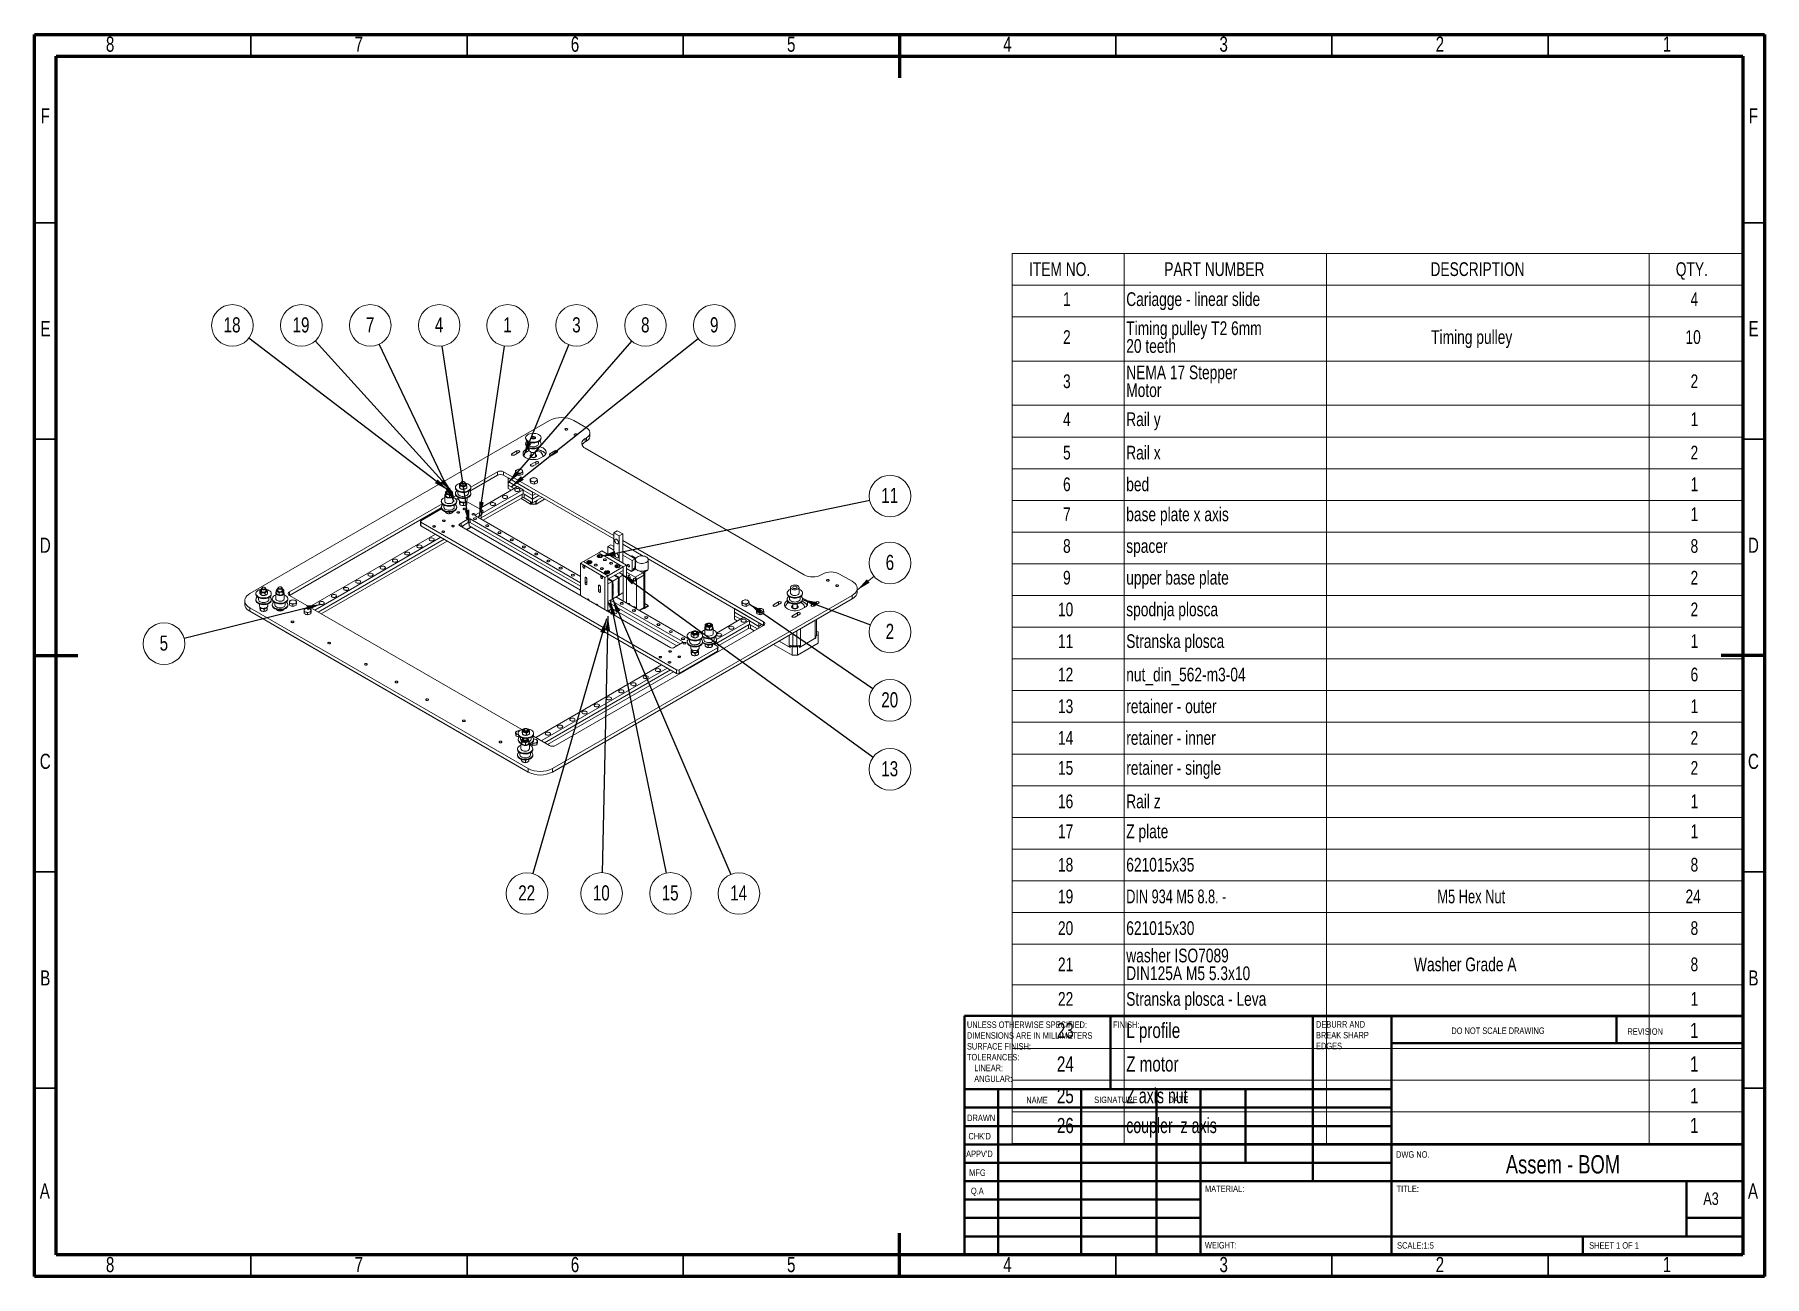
# Model space of a CAD drawing. Header units: millimetres. Extents: x 15 to 415, y 5 to 292.
import ezdxf

# ---------------------------------------------------------------- set-up
doc = ezdxf.new("R2010")
doc.units = ezdxf.units.MM
doc.styles.add('SLDTEXTSTYLE0', font='TXT', dxfattribs={"width": 0.75})
doc.styles.add('SLDTEXTSTYLE1', font='TXT', dxfattribs={"width": 0.686449})
doc.styles.add('SLDTEXTSTYLE2', font='TXT', dxfattribs={"width": 0.6875})
doc.styles.add('SLDTEXTSTYLE3', font='TXT', dxfattribs={"width": 0.691176})
doc.styles.add('SLDTEXTSTYLE4', font='TXT', dxfattribs={"width": 0.7})
doc.dimstyles.new('SLDDIMSTYLE0', dxfattribs={"dimtxt": 0.18, "dimasz": 3.302, "dimexe": 0, "dimexo": 0.0625, "dimgap": 0, "dimtad": 0, "dimtih": 1, "dimtoh": 1, "dimdec": 0, "dimrnd": 1e-09, "dimzin": 0, "dimdsep": 46, "dimtxsty": 'Standard', "dimsah": 1, "dimcen": 0.09, "dimadec": 0, "dimazin": 0, "dimtfac": 3.302, "dimtdec": 0, "dimtofl": 0, "dimtmove": 0, "dimatfit": 3, "dimfxl": 1, "dimfrac": 2, "dimtolj": 1, "dimtzin": 0, "dimarcsym": 0})

msp = doc.modelspace()

# ---------------------------------------------------------------- texts
at = {"color": 7, "linetype": 'Continuous', "lineweight": 0}
for s, insert, char_height, attachment_point, style in [('8', (32.46, 291.54), 3.5, 2, 'SLDTEXTSTYLE0'), ('7', (89.96, 291.54), 3.5, 2, 'SLDTEXTSTYLE0'), ('6', (139.96, 291.54), 3.5, 2, 'SLDTEXTSTYLE0'), ('5', (189.96, 291.54), 3.5, 2, 'SLDTEXTSTYLE0'), ('4', (239.96, 291.54), 3.5, 2, 'SLDTEXTSTYLE0'), ('3', (289.96, 291.54), 3.5, 2, 'SLDTEXTSTYLE0'), ('2', (339.96, 291.54), 3.5, 2, 'SLDTEXTSTYLE0'), ('1', (392.46, 291.54), 3.5, 2, 'SLDTEXTSTYLE0'), ('F', (17.46, 274.98), 3.5, 2, 'SLDTEXTSTYLE0'), ('F', (412.46, 274.98), 3.5, 2, 'SLDTEXTSTYLE0'), ('E', (17.51, 225.79), 3.5, 2, 'SLDTEXTSTYLE0'), ('E', (412.51, 225.79), 3.5, 2, 'SLDTEXTSTYLE0'), ('D', (17.46, 175.73), 3.5, 2, 'SLDTEXTSTYLE0'), ('D', (412.46, 175.73), 3.5, 2, 'SLDTEXTSTYLE0'), ('C', (17.46, 125.79), 3.5, 2, 'SLDTEXTSTYLE0'), ('C', (412.46, 125.79), 3.5, 2, 'SLDTEXTSTYLE0'), ('B', (17.47, 75.73), 3.5, 2, 'SLDTEXTSTYLE0'), ('B', (412.47, 75.73), 3.5, 2, 'SLDTEXTSTYLE0'), ('FINISH:', (264.37, 63.92), 1.5, 1, 'SLDTEXTSTYLE0'), ('DO NOT SCALE DRAWING', (342.61, 62.53), 1.5, 1, 'SLDTEXTSTYLE0'), ('REVISION', (383.33, 62.33), 1.5, 1, 'SLDTEXTSTYLE0'), ('NAME', (244.32, 46.5), 1.5, 1, 'SLDTEXTSTYLE0'), ('SIGNATURE', (260.03, 46.56), 1.5, 1, 'SLDTEXTSTYLE0'), ('DATE', (277.21, 46.58), 1.5, 1, 'SLDTEXTSTYLE0'), ('DRAWN', (230.64, 42.38), 1.5, 1, 'SLDTEXTSTYLE1'), ("CHK'D", (230.94, 38.16), 1.5, 1, 'SLDTEXTSTYLE0'), ("APPV'D", (230.4, 34.07), 1.5, 1, 'SLDTEXTSTYLE0'), ('DWG NO.', (329.83, 33.93), 1.5, 1, 'SLDTEXTSTYLE0'), ('Assem - BOM', (368.42, 33.02), 4.2333, 2, 'SLDTEXTSTYLE0'), ('MFG', (231.12, 29.72), 1.5, 1, 'SLDTEXTSTYLE0'), ('A', (17.36, 26.48), 3.5, 2, 'SLDTEXTSTYLE0'), ('Q.A', (231.51, 25.5), 1.5, 1, 'SLDTEXTSTYLE0'), ('MATERIAL:', (285.65, 25.99), 1.5, 1, 'SLDTEXTSTYLE0'), ('TITLE:', (329.95, 25.99), 1.5, 1, 'SLDTEXTSTYLE0'), ('A3', (400.87, 24.41), 2.91, 1, 'SLDTEXTSTYLE0'), ('A', (412.36, 26.48), 3.5, 2, 'SLDTEXTSTYLE0'), ('WEIGHT:', (285.62, 12.95), 1.499, 1, 'SLDTEXTSTYLE0'), ('SCALE:1:5', (330.07, 12.9), 1.5, 1, 'SLDTEXTSTYLE0'), ('SHEET 1 OF 1', (374.48, 12.9), 1.5, 1, 'SLDTEXTSTYLE2'), ('8', (32.46, 9.48), 3.5, 2, 'SLDTEXTSTYLE0'), ('7', (89.96, 9.48), 3.5, 2, 'SLDTEXTSTYLE0'), ('6', (139.96, 9.48), 3.5, 2, 'SLDTEXTSTYLE0'), ('5', (189.96, 9.48), 3.5, 2, 'SLDTEXTSTYLE0'), ('4', (239.96, 9.48), 3.5, 2, 'SLDTEXTSTYLE0'), ('3', (289.96, 9.48), 3.5, 2, 'SLDTEXTSTYLE0'), ('2', (339.96, 9.48), 3.5, 2, 'SLDTEXTSTYLE0'), ('1', (392.46, 9.48), 3.5, 2, 'SLDTEXTSTYLE0')]:
    msp.add_mtext(s, dxfattribs=dict(at, insert=insert, char_height=char_height, attachment_point=attachment_point, style=style))

# ---------------------------------------------------------------- blocks, each defined once
blk = doc.blocks.new('SW_NOTE_0')
at = {"color": 0, "linetype": 'Continuous', "lineweight": 0, "char_height": 1.5, "attachment_point": 1, "style": 'SLDTEXTSTYLE0'}
for s, insert in [('UNLESS OTHERWISE SPECIFIED:', (0, 1.93)), ('SURFACE FINISH:', (0, -3.07)), ('DIMENSIONS ARE IN MILLIMETERS', (0, -0.57)), ('TOLERANCES:', (0, -5.57)), ('ANGULAR:', (1.69, -10.57)), ('LINEAR:', (1.69, -8.07))]:
    blk.add_mtext(s, dxfattribs=dict(at, insert=insert))
blk = doc.blocks.new('SW_NOTE_1')
at = {"color": 0, "linetype": 'Continuous', "lineweight": 0, "char_height": 1.5, "attachment_point": 1, "style": 'SLDTEXTSTYLE0'}
for s, insert in [('DEBURR AND', (0, 1.93)), ('BREAK SHARP', (0, -0.57)), ('EDGES', (0, -3.07))]:
    blk.add_mtext(s, dxfattribs=dict(at, insert=insert))
blk = doc.blocks.new('SW_TABLEANNOTATION_0')
at = {"color": 0, "linetype": 'Continuous', "lineweight": 0}
for p, q in [((0, 0), (0, -205.69)), ((168.76, 0), (0, 0)), ((25.88, 0), (25.88, -7.33)), ((72.7, 0), (72.7, -7.33)), ((147.33, 0), (147.33, -7.33)), ((168.76, -205.69), (168.76, 0)), ((0, -7.33), (168.76, -7.33)), ((25.88, -7.33), (25.88, -205.69)), ((72.7, -7.33), (72.7, -205.69)), ((147.33, -7.33), (147.33, -205.69)), ((0, -14.65), (168.76, -14.65)), ((0, -24.86), (168.76, -24.86)), ((0, -35.08), (168.76, -35.08)), ((0, -42.4), (168.76, -42.4)), ((0, -49.73), (168.76, -49.73)), ((0, -57.06), (168.76, -57.06)), ((0, -64.38), (168.76, -64.38)), ((0, -71.71), (168.76, -71.71)), ((0, -79.04), (168.76, -79.04)), ((0, -86.36), (168.76, -86.36)), ((0, -93.69), (168.76, -93.69)), ((0, -101.02), (168.76, -101.02)), ((0, -108.34), (168.76, -108.34)), ((0, -115.67), (168.76, -115.67)), ((0, -123), (168.76, -123)), ((0, -130.33), (168.76, -130.33)), ((0, -137.65), (168.76, -137.65)), ((0, -144.98), (168.76, -144.98)), ((0, -152.31), (168.76, -152.31)), ((0, -159.63), (168.76, -159.63)), ((0, -169.05), (168.76, -169.05)), ((0, -176.38), (168.76, -176.38)), ((0, -183.71), (168.76, -183.71)), ((0, -191.04), (168.76, -191.04)), ((0, -198.36), (168.76, -198.36)), ((0, -205.69), (168.76, -205.69))]:
    blk.add_line(p, q, dxfattribs=at)
at = {"color": 0, "linetype": 'Continuous', "lineweight": 0, "attachment_point": 1}
for s, insert, char_height, style in [('ITEM NO.', (3.9, -2.02), 3.175, 'SLDTEXTSTYLE0'), ('PART NUMBER', (35.17, -2.02), 3.175, 'SLDTEXTSTYLE0'), ('DESCRIPTION', (96.73, -2.02), 3.175, 'SLDTEXTSTYLE0'), ('QTY.', (153.46, -2.02), 3.175, 'SLDTEXTSTYLE0'), ('1', (11.77, -8.95), 3.17, 'SLDTEXTSTYLE0'), ('Cariagge - linear slide', (26.38, -8.95), 3.175, 'SLDTEXTSTYLE0'), ('4', (156.87, -8.95), 3.17, 'SLDTEXTSTYLE0'), ('Timing pulley T2 6mm', (26.38, -15.67), 3.175, 'SLDTEXTSTYLE0'), ('2', (11.77, -17.72), 3.17, 'SLDTEXTSTYLE0'), ('20 teeth', (26.38, -19.77), 3.175, 'SLDTEXTSTYLE0'), ('Timing pulley', (96.89, -17.72), 3.175, 'SLDTEXTSTYLE0'), ('10', (155.7, -17.72), 3.175, 'SLDTEXTSTYLE0'), ('3', (11.77, -27.93), 3.17, 'SLDTEXTSTYLE0'), ('NEMA 17 Stepper', (26.38, -25.88), 3.175, 'SLDTEXTSTYLE0'), ('2', (156.87, -27.93), 3.17, 'SLDTEXTSTYLE0'), ('Motor', (26.38, -29.98), 3.175, 'SLDTEXTSTYLE0'), ('4', (11.77, -36.7), 3.17, 'SLDTEXTSTYLE0'), ('Rail y', (26.38, -36.7), 3.175, 'SLDTEXTSTYLE0'), ('1', (156.87, -36.7), 3.17, 'SLDTEXTSTYLE0'), ('5', (11.77, -44.42), 3.17, 'SLDTEXTSTYLE0'), ('Rail x', (26.38, -44.42), 3.175, 'SLDTEXTSTYLE0'), ('2', (156.87, -44.42), 3.17, 'SLDTEXTSTYLE0'), ('6', (11.77, -51.75), 3.17, 'SLDTEXTSTYLE0'), ('bed', (26.38, -51.75), 3.175, 'SLDTEXTSTYLE0'), ('1', (156.87, -51.75), 3.17, 'SLDTEXTSTYLE0'), ('7', (11.77, -58.68), 3.17, 'SLDTEXTSTYLE0'), ('base plate x axis', (26.38, -58.68), 3.175, 'SLDTEXTSTYLE0'), ('1', (156.87, -58.68), 3.17, 'SLDTEXTSTYLE0'), ('8', (11.77, -66.01), 3.17, 'SLDTEXTSTYLE0'), ('spacer', (26.38, -66.01), 3.175, 'SLDTEXTSTYLE0'), ('8', (156.87, -66.01), 3.17, 'SLDTEXTSTYLE0'), ('9', (11.77, -73.33), 3.17, 'SLDTEXTSTYLE0'), ('upper base plate', (26.38, -73.33), 3.175, 'SLDTEXTSTYLE0'), ('2', (156.87, -73.33), 3.17, 'SLDTEXTSTYLE0'), ('10', (10.59, -80.66), 3.175, 'SLDTEXTSTYLE0'), ('spodnja plosca', (26.38, -80.66), 3.175, 'SLDTEXTSTYLE0'), ('2', (156.87, -80.66), 3.17, 'SLDTEXTSTYLE0'), ('11', (10.59, -87.99), 3.175, 'SLDTEXTSTYLE0'), ('Stranska plosca', (26.38, -87.99), 3.175, 'SLDTEXTSTYLE0'), ('1', (156.87, -87.99), 3.17, 'SLDTEXTSTYLE0'), ('12', (10.59, -95.71), 3.175, 'SLDTEXTSTYLE0'), ('nut_din_562-m3-04', (26.38, -95.71), 3.175, 'SLDTEXTSTYLE0'), ('6', (156.87, -95.71), 3.17, 'SLDTEXTSTYLE0'), ('13', (10.59, -103.04), 3.175, 'SLDTEXTSTYLE0'), ('retainer - outer', (26.38, -103.04), 3.175, 'SLDTEXTSTYLE0'), ('1', (156.87, -103.04), 3.17, 'SLDTEXTSTYLE0'), ('14', (10.59, -110.36), 3.175, 'SLDTEXTSTYLE0'), ('retainer - inner', (26.38, -110.36), 3.175, 'SLDTEXTSTYLE0'), ('2', (156.87, -110.36), 3.17, 'SLDTEXTSTYLE0'), ('15', (10.59, -117.29), 3.175, 'SLDTEXTSTYLE0'), ('retainer - single', (26.38, -117.29), 3.175, 'SLDTEXTSTYLE0'), ('2', (156.87, -117.29), 3.17, 'SLDTEXTSTYLE0'), ('16', (10.59, -125.02), 3.175, 'SLDTEXTSTYLE0'), ('Rail z', (26.38, -125.02), 3.175, 'SLDTEXTSTYLE0'), ('1', (156.87, -125.02), 3.17, 'SLDTEXTSTYLE0'), ('17', (10.59, -131.95), 3.175, 'SLDTEXTSTYLE0'), ('Z plate', (26.38, -131.95), 3.175, 'SLDTEXTSTYLE0'), ('1', (156.87, -131.95), 3.17, 'SLDTEXTSTYLE0'), ('18', (10.59, -139.67), 3.175, 'SLDTEXTSTYLE0'), ('621015x35', (26.38, -139.67), 3.175, 'SLDTEXTSTYLE0'), ('8', (156.87, -139.67), 3.17, 'SLDTEXTSTYLE0'), ('19', (10.59, -147), 3.175, 'SLDTEXTSTYLE0'), ('DIN 934 M5 8.8. -', (26.38, -147), 3.175, 'SLDTEXTSTYLE3'), ('M5 Hex Nut', (98.32, -147), 3.175, 'SLDTEXTSTYLE4'), ('24', (155.7, -147), 3.175, 'SLDTEXTSTYLE0'), ('20', (10.59, -154.32), 3.175, 'SLDTEXTSTYLE0'), ('621015x30', (26.38, -154.32), 3.175, 'SLDTEXTSTYLE0'), ('8', (156.87, -154.32), 3.17, 'SLDTEXTSTYLE0'), ('21', (10.59, -162.7), 3.175, 'SLDTEXTSTYLE0'), ('washer ISO7089', (26.38, -160.65), 3.175, 'SLDTEXTSTYLE0'), ('Washer Grade A', (92.92, -162.7), 3.175, 'SLDTEXTSTYLE0'), ('8', (156.87, -162.7), 3.17, 'SLDTEXTSTYLE0'), ('DIN125A M5 5.3x10', (26.38, -164.75), 3.175, 'SLDTEXTSTYLE0'), ('22', (10.59, -170.68), 3.175, 'SLDTEXTSTYLE0'), ('Stranska plosca - Leva', (26.38, -170.68), 3.175, 'SLDTEXTSTYLE0'), ('1', (156.87, -170.68), 3.17, 'SLDTEXTSTYLE0'), ('23', (10.35, -177.8), 3.5, 'SLDTEXTSTYLE0'), ('L profile', (26.38, -177.8), 3.5, 'SLDTEXTSTYLE0'), ('1', (156.75, -177.8), 3.5, 'SLDTEXTSTYLE0'), ('24', (10.35, -185.55), 3.5, 'SLDTEXTSTYLE0'), ('Z motor', (26.38, -185.55), 3.5, 'SLDTEXTSTYLE0'), ('1', (156.75, -185.55), 3.5, 'SLDTEXTSTYLE0'), ('25', (10.35, -192.88), 3.5, 'SLDTEXTSTYLE0'), ('Z axis nut', (26.38, -192.88), 3.5, 'SLDTEXTSTYLE4'), ('1', (156.75, -192.88), 3.5, 'SLDTEXTSTYLE0'), ('26', (10.35, -199.78), 3.5, 'SLDTEXTSTYLE0'), ('coupler  z axis', (26.38, -199.78), 3.5, 'SLDTEXTSTYLE4'), ('1', (156.75, -199.78), 3.5, 'SLDTEXTSTYLE0')]:
    blk.add_mtext(s, dxfattribs=dict(at, insert=insert, char_height=char_height, style=style))
blk = doc.blocks.new('SW_NOTE_2')
at = {"color": 0, "linetype": 'Continuous', "lineweight": 0}
blk.add_circle((-3.82, 2.92), 4.81, dxfattribs=at)
at = {"color": 0, "linetype": 'Continuous', "lineweight": 0, "insert": (-3.89, 4.8), "char_height": 3.5, "attachment_point": 2, "style": 'SLDTEXTSTYLE0'}
blk.add_mtext('18', dxfattribs=at)
blk = doc.blocks.new('SW_NOTE_3')
at = {"color": 0, "linetype": 'Continuous', "lineweight": 0}
blk.add_circle((-3.23, 3.56), 4.81, dxfattribs=at)
at = {"color": 0, "linetype": 'Continuous', "lineweight": 0, "insert": (-3.3, 5.44), "char_height": 3.5, "attachment_point": 2, "style": 'SLDTEXTSTYLE0'}
blk.add_mtext('19', dxfattribs=at)
blk = doc.blocks.new('SW_NOTE_4')
at = {"color": 0, "linetype": 'Continuous', "lineweight": 0}
blk.add_circle((-2.07, 4.34), 4.81, dxfattribs=at)
at = {"color": 0, "linetype": 'Continuous', "lineweight": 0, "insert": (-2.1, 6.22), "char_height": 3.5, "attachment_point": 2, "style": 'SLDTEXTSTYLE0'}
blk.add_mtext('7', dxfattribs=at)
blk = doc.blocks.new('SW_NOTE_5')
at = {"color": 0, "linetype": 'Continuous', "lineweight": 0}
blk.add_circle((-0.72, 4.75), 4.81, dxfattribs=at)
at = {"color": 0, "linetype": 'Continuous', "lineweight": 0, "insert": (-0.75, 6.64), "char_height": 3.5, "attachment_point": 2, "style": 'SLDTEXTSTYLE0'}
blk.add_mtext('4', dxfattribs=at)
blk = doc.blocks.new('SW_NOTE_6')
at = {"color": 0, "linetype": 'Continuous', "lineweight": 0}
blk.add_circle((0.7, 4.75), 4.81, dxfattribs=at)
at = {"color": 0, "linetype": 'Continuous', "lineweight": 0, "insert": (0.67, 6.64), "char_height": 3.5, "attachment_point": 2, "style": 'SLDTEXTSTYLE0'}
blk.add_mtext('1', dxfattribs=at)
blk = doc.blocks.new('SW_NOTE_7')
at = {"color": 0, "linetype": 'Continuous', "lineweight": 0}
blk.add_circle((1.8, 4.46), 4.81, dxfattribs=at)
at = {"color": 0, "linetype": 'Continuous', "lineweight": 0, "insert": (1.77, 6.34), "char_height": 3.5, "attachment_point": 2, "style": 'SLDTEXTSTYLE0'}
blk.add_mtext('3', dxfattribs=at)
blk = doc.blocks.new('SW_NOTE_8')
at = {"color": 0, "linetype": 'Continuous', "lineweight": 0}
blk.add_circle((3.16, 3.62), 4.81, dxfattribs=at)
at = {"color": 0, "linetype": 'Continuous', "lineweight": 0, "insert": (3.12, 5.51), "char_height": 3.5, "attachment_point": 2, "style": 'SLDTEXTSTYLE0'}
blk.add_mtext('8', dxfattribs=at)
blk = doc.blocks.new('SW_NOTE_9')
at = {"color": 0, "linetype": 'Continuous', "lineweight": 0}
blk.add_circle((3.76, 2.99), 4.81, dxfattribs=at)
at = {"color": 0, "linetype": 'Continuous', "lineweight": 0, "insert": (3.73, 4.87), "char_height": 3.5, "attachment_point": 2, "style": 'SLDTEXTSTYLE0'}
blk.add_mtext('9', dxfattribs=at)
blk = doc.blocks.new('SW_NOTE_10')
at = {"color": 0, "linetype": 'Continuous', "lineweight": 0}
blk.add_circle((4.7, 0.98), 4.81, dxfattribs=at)
at = {"color": 0, "linetype": 'Continuous', "lineweight": 0, "insert": (4.63, 2.86), "char_height": 3.5, "attachment_point": 2, "style": 'SLDTEXTSTYLE0'}
blk.add_mtext('11', dxfattribs=at)
blk = doc.blocks.new('SW_NOTE_11')
at = {"color": 0, "linetype": 'Continuous', "lineweight": 0}
blk.add_circle((3.7, 3.06), 4.81, dxfattribs=at)
at = {"color": 0, "linetype": 'Continuous', "lineweight": 0, "insert": (3.67, 4.95), "char_height": 3.5, "attachment_point": 2, "style": 'SLDTEXTSTYLE0'}
blk.add_mtext('6', dxfattribs=at)
blk = doc.blocks.new('SW_NOTE_12')
at = {"color": 0, "linetype": 'Continuous', "lineweight": 0}
blk.add_circle((4.5, -1.67), 4.81, dxfattribs=at)
at = {"color": 0, "linetype": 'Continuous', "lineweight": 0, "insert": (4.47, 0.21), "char_height": 3.5, "attachment_point": 2, "style": 'SLDTEXTSTYLE0'}
blk.add_mtext('2', dxfattribs=at)
blk = doc.blocks.new('SW_NOTE_13')
at = {"color": 0, "linetype": 'Continuous', "lineweight": 0}
blk.add_circle((3.97, -2.71), 4.81, dxfattribs=at)
at = {"color": 0, "linetype": 'Continuous', "lineweight": 0, "insert": (3.9, -0.83), "char_height": 3.5, "attachment_point": 2, "style": 'SLDTEXTSTYLE0'}
blk.add_mtext('20', dxfattribs=at)
blk = doc.blocks.new('SW_NOTE_14')
at = {"color": 0, "linetype": 'Continuous', "lineweight": 0}
blk.add_circle((3.89, -2.83), 4.81, dxfattribs=at)
at = {"color": 0, "linetype": 'Continuous', "lineweight": 0, "insert": (3.82, -0.94), "char_height": 3.5, "attachment_point": 2, "style": 'SLDTEXTSTYLE0'}
blk.add_mtext('13', dxfattribs=at)
blk = doc.blocks.new('SW_NOTE_15')
at = {"color": 0, "linetype": 'Continuous', "lineweight": 0}
blk.add_circle((1.89, -4.42), 4.81, dxfattribs=at)
at = {"color": 0, "linetype": 'Continuous', "lineweight": 0, "insert": (1.82, -2.53), "char_height": 3.5, "attachment_point": 2, "style": 'SLDTEXTSTYLE0'}
blk.add_mtext('14', dxfattribs=at)
blk = doc.blocks.new('SW_NOTE_16')
at = {"color": 0, "linetype": 'Continuous', "lineweight": 0}
blk.add_circle((0.97, -4.71), 4.81, dxfattribs=at)
at = {"color": 0, "linetype": 'Continuous', "lineweight": 0, "insert": (0.9, -2.82), "char_height": 3.5, "attachment_point": 2, "style": 'SLDTEXTSTYLE0'}
blk.add_mtext('15', dxfattribs=at)
blk = doc.blocks.new('SW_NOTE_17')
at = {"color": 0, "linetype": 'Continuous', "lineweight": 0}
blk.add_circle((-0.11, -4.8), 4.81, dxfattribs=at)
at = {"color": 0, "linetype": 'Continuous', "lineweight": 0, "insert": (-0.18, -2.92), "char_height": 3.5, "attachment_point": 2, "style": 'SLDTEXTSTYLE0'}
blk.add_mtext('10', dxfattribs=at)
blk = doc.blocks.new('SW_NOTE_18')
at = {"color": 0, "linetype": 'Continuous', "lineweight": 0}
blk.add_circle((-1.34, -4.62), 4.81, dxfattribs=at)
at = {"color": 0, "linetype": 'Continuous', "lineweight": 0, "insert": (-1.41, -2.73), "char_height": 3.5, "attachment_point": 2, "style": 'SLDTEXTSTYLE0'}
blk.add_mtext('22', dxfattribs=at)
blk = doc.blocks.new('SW_NOTE_19')
at = {"color": 0, "linetype": 'Continuous', "lineweight": 0}
blk.add_circle((-4.66, -1.17), 4.81, dxfattribs=at)
at = {"color": 0, "linetype": 'Continuous', "lineweight": 0, "insert": (-4.7, 0.72), "char_height": 3.5, "attachment_point": 2, "style": 'SLDTEXTSTYLE0'}
blk.add_mtext('5', dxfattribs=at)

# ---------------------------------------------------------------- linework, layer by layer
at = {"color": 7, "linetype": 'Continuous', "lineweight": 60}
for p, q in [((15, 292), (415, 292)), ((15, 5), (15, 292)), ((215, 292), (215, 282)), ((415, 292), (415, 5)), ((20, 287), (410, 287)), ((20, 10), (20, 287)), ((410, 287), (410, 10)), ((15, 148.5), (25, 148.5)), ((415, 148.5), (405, 148.5)), ((410, 65.25), (410, 10)), ((215, 5), (215, 15)), ((410, 10), (20, 10)), ((410, 10), (222.8, 10)), ((415, 5), (15, 5))]:
    msp.add_line(p, q, dxfattribs=at)
at = {"color": 7, "linetype": 'Continuous', "lineweight": 30}
for p, q in [((65, 292), (65, 287)), ((115, 292), (115, 287)), ((165, 292), (165, 287)), ((265, 292), (265, 287)), ((315, 292), (315, 287)), ((365, 292), (365, 287)), ((15, 248.5), (20, 248.5)), ((415, 248.5), (410, 248.5)), ((15, 198.5), (20, 198.5)), ((415, 198.5), (410, 198.5)), ((15, 98.5), (20, 98.5)), ((415, 98.5), (410, 98.5)), ((15, 48.5), (20, 48.5)), ((415, 48.5), (410, 48.5)), ((65, 5), (65, 10)), ((115, 5), (115, 10)), ((165, 5), (165, 10)), ((265, 5), (265, 10)), ((315, 5), (315, 10)), ((365, 5), (365, 10))]:
    msp.add_line(p, q, dxfattribs=at)
at = {"color": 7, "linetype": 'Continuous', "lineweight": 15}
for p, q in [((134.05, 202.8), (64.75, 162.8)), ((142.6, 201.13), (139.71, 202.8)), ((128.55, 198.82), (128.55, 198.66)), ((128.56, 198.53), (128.55, 198.66)), ((128.55, 197.44), (128.55, 197.27)), ((128.56, 197.14), (128.55, 197.27)), ((129.2, 196.46), (128.63, 196.13)), ((129.12, 197.91), (129.12, 197.44)), ((129.13, 197.35), (129.12, 197.44)), ((129.35, 196.41), (129.35, 195.97)), ((131.3, 195.97), (131.3, 196.41)), ((131.54, 197.44), (131.54, 197.91)), ((132.11, 198.66), (132.11, 198.82)), ((132.11, 197.27), (132.11, 197.44)), ((142.32, 198.68), (142.6, 198.84)), ((142.32, 198.68), (142.32, 197.86)), ((142.32, 197.86), (142.6, 198.02)), ((192.95, 167.16), (142.32, 196.39)), ((142.6, 198.84), (142.6, 198.02)), ((143.43, 199.17), (143.43, 199.98)), ((126.53, 195.8), (125.39, 195.14)), ((125.93, 194.83), (127.06, 195.48)), ((128.13, 194.66), (128.13, 194.6)), ((129.36, 195.9), (129.35, 195.97)), ((130.91, 193.26), (129.78, 192.61)), ((129.83, 195.48), (129.83, 194.37)), ((130.32, 192.3), (131.45, 192.95)), ((130.83, 194.37), (130.83, 195.48)), ((130.98, 194.58), (130.98, 194.57)), ((132.03, 194.17), (132.59, 194.5)), ((132.53, 194.46), (132.53, 194.66)), ((135.29, 195.8), (134.16, 195.14)), ((134.7, 194.83), (135.83, 195.48)), ((113.24, 188.12), (113.24, 187.67)), ((113.59, 188.42), (113.59, 187.95)), ((113.8, 188.66), (113.73, 188.62)), ((114.44, 188.62), (114.37, 188.66)), ((114.59, 187.95), (114.59, 188.42)), ((114.69, 188.31), (114.65, 188.34)), ((122.03, 190.15), (115.65, 186.46)), ((122.03, 190.96), (115.86, 187.4)), ((122.03, 190.15), (122.03, 190.96)), ((148.94, 176.24), (123.44, 190.96)), ((123.44, 190.96), (123.44, 190.15)), ((148.94, 175.43), (123.44, 190.15)), ((124.5, 189.53), (130.16, 186.27)), ((124.5, 189.53), (124.5, 188.72)), ((124.5, 188.72), (126.62, 187.49)), ((124.5, 188.72), (124.5, 187.9)), ((126.55, 191.45), (126.19, 191.24)), ((126.19, 191.24), (126.19, 190.79)), ((126.19, 191.24), (126.26, 191.02)), ((126.32, 190.26), (126.19, 190.79)), ((126.26, 191.02), (126.32, 190.72)), ((126.32, 190.72), (126.32, 190.26)), ((126.32, 190.72), (126.75, 190.65)), ((127.18, 190.07), (126.32, 190.26)), ((126.91, 191.58), (126.55, 191.45)), ((126.75, 190.65), (127.18, 190.52)), ((127.34, 191.51), (126.91, 191.58)), ((127.18, 190.52), (127.55, 190.72)), ((127.18, 190.07), (127.18, 190.52)), ((127.91, 190.4), (127.18, 190.07)), ((127.77, 191.38), (127.34, 191.51)), ((127.55, 190.72), (127.91, 190.85)), ((127.84, 191.15), (127.77, 191.38)), ((127.91, 190.85), (127.84, 191.15)), ((127.91, 190.85), (127.91, 190.4)), ((129.95, 189.49), (129.58, 189.28)), ((129.58, 189.28), (129.58, 188.83)), ((129.58, 189.28), (129.65, 189.06)), ((129.72, 188.3), (129.58, 188.83)), ((129.65, 189.06), (129.72, 188.76)), ((129.72, 188.76), (129.72, 188.3)), ((129.72, 188.76), (130.15, 188.7)), ((130.58, 188.11), (129.72, 188.3)), ((130.31, 189.62), (129.95, 189.49)), ((130.15, 188.7), (130.58, 188.56)), ((130.74, 189.55), (130.31, 189.62)), ((130.58, 188.56), (130.94, 188.76)), ((130.58, 188.11), (130.58, 188.56)), ((131.3, 188.44), (130.58, 188.11)), ((131.17, 189.42), (130.74, 189.55)), ((130.94, 188.76), (131.3, 188.89)), ((131.23, 189.19), (131.17, 189.42)), ((131.3, 188.89), (131.23, 189.19)), ((131.3, 188.89), (131.3, 188.44)), ((109.05, 184.17), (109.05, 184.01)), ((109.86, 185.48), (109.86, 184.17)), ((109.98, 186.24), (109.98, 185.79)), ((110.09, 185.71), (110.09, 185.26)), ((110.22, 185.18), (110.27, 185.15)), ((110.33, 186.54), (110.33, 186.07)), ((110.55, 186.79), (110.48, 186.75)), ((110.94, 185.5), (110.94, 185.05)), ((111.19, 186.75), (111.12, 186.79)), ((111.33, 186.07), (111.33, 186.54)), ((111.44, 186.43), (111.4, 186.46)), ((111.68, 185.82), (111.68, 185.37)), ((111.81, 184.17), (111.81, 185.48)), ((112.43, 185.42), (111.81, 185.06)), ((112.31, 187.36), (112.31, 187.19)), ((112.31, 185.97), (112.31, 185.81)), ((113.06, 184.97), (112.44, 184.61)), ((113.11, 184.67), (112.58, 184.37)), ((112.61, 184.01), (112.61, 184.17)), ((112.88, 186.44), (112.88, 185.97)), ((113.11, 184.95), (113.11, 184.5)), ((113.24, 184.22), (113.24, 183.91)), ((113.35, 187.59), (113.35, 187.14)), ((113.48, 187.06), (113.52, 187.03)), ((114.19, 187.38), (114.19, 186.93)), ((114.93, 183.94), (114.9, 184.2)), ((118.33, 182.13), (114.91, 184.1)), ((114.93, 187.7), (114.93, 187.25)), ((115.06, 184.5), (115.06, 184.95)), ((115.3, 185.97), (115.3, 186.44)), ((115.87, 187.19), (115.87, 187.36)), ((115.87, 185.81), (115.87, 185.97)), ((117.83, 182.42), (126.7, 187.53)), ((118.26, 180.29), (127.97, 185.9)), ((118.26, 180.29), (127.76, 185.78)), ((118.45, 181.3), (127.97, 186.8)), ((118.75, 179.76), (127.76, 184.96)), ((125.92, 187.08), (124.5, 187.9)), ((124.5, 187.9), (124.5, 187.08)), ((125.21, 186.68), (124.5, 187.08)), ((124.97, 186.81), (124.97, 186.54)), ((127.97, 186.8), (126.7, 187.53)), ((129.71, 183.51), (127.48, 184.8)), ((127.76, 185.78), (127.76, 184.96)), ((127.97, 185.9), (127.97, 186.8)), ((127.97, 186.72), (130.16, 185.45)), ((127.97, 185.9), (130.16, 184.63)), ((130.16, 184.63), (128.18, 185.78)), ((128.18, 184.96), (128.18, 185.78)), ((130.16, 183.82), (128.18, 184.96)), ((129.71, 184.08), (129.71, 183.51)), ((130.16, 186.27), (130.16, 185.45)), ((130.16, 185.45), (130.87, 185.86)), ((131.57, 185.45), (130.16, 184.63)), ((130.16, 185.45), (130.16, 184.63)), ((132.28, 185.04), (130.16, 183.82)), ((130.16, 184.63), (130.16, 183.82)), ((130.65, 184.02), (130.51, 184.02)), ((130.94, 183.73), (130.94, 184.11)), ((132.94, 184.66), (130.95, 183.51)), ((130.95, 184.11), (130.95, 183.51)), ((131.01, 184.14), (131.1, 184.19)), ((131.1, 184.36), (131.1, 184.19)), ((109.22, 183.57), (73.94, 163.2)), ((109.05, 182.66), (73.94, 162.39)), ((109.11, 182.36), (104.35, 179.62)), ((109.05, 182.78), (109.05, 182.62)), ((109.62, 183.26), (109.62, 182.78)), ((110.09, 181.69), (110.09, 181.51)), ((110.22, 181.42), (110.27, 181.4)), ((110.94, 181.6), (110.94, 181.29)), ((111.68, 181.72), (111.68, 181.61)), ((112.04, 182.78), (112.04, 183.26)), ((112.61, 182.62), (112.61, 182.78)), ((113.35, 183.83), (113.35, 183.38)), ((113.48, 183.3), (113.52, 183.27)), ((113.66, 179.11), (115.29, 180.05)), ((114.19, 183.62), (114.19, 183.17)), ((114.93, 183.94), (114.93, 183.49)), ((115.29, 179.23), (115.29, 180.05)), ((115.71, 180.05), (141.23, 165.32)), ((115.71, 180.05), (115.71, 179.23)), ((116.98, 181.03), (118.33, 181.81)), ((141.23, 166.79), (116.98, 180.78)), ((117.48, 180.5), (118.33, 180.99)), ((117.48, 180.5), (118.26, 180.95)), ((118.26, 180.05), (118.26, 180.95)), ((118.33, 180.99), (118.33, 181.81)), ((118.45, 181.15), (118.45, 181.97)), ((130.12, 183.51), (129.71, 183.51)), ((129.94, 183.94), (129.94, 183.73)), ((130.09, 183.53), (130.16, 183.49)), ((130.73, 183.49), (130.8, 183.53)), ((130.95, 183.51), (130.77, 183.51)), ((78.54, 159.73), (107.68, 176.55)), ((104.24, 179.45), (104.24, 178.64)), ((104.35, 179.29), (163.47, 145.16)), ((104.35, 179.29), (104.35, 178.47)), ((104.35, 178.47), (163.47, 144.35)), ((113.24, 178.86), (113.66, 179.11)), ((162.16, 150.29), (113.24, 178.54)), ((113.66, 178.29), (115.29, 179.23)), ((114.02, 178.5), (115.29, 179.23)), ((114.02, 178.09), (114.02, 178.5)), ((114.79, 177.64), (115.85, 178.25)), ((114.93, 177.56), (116, 178.17)), ((115.5, 178.46), (115.5, 179.28)), ((115.5, 178.46), (141.23, 163.6)), ((115.71, 179.23), (141.23, 164.5)), ((149.72, 177.32), (148.94, 176.87)), ((148.94, 171.08), (148.94, 176.87)), ((150.21, 176.14), (148.94, 176.87)), ((150.99, 176.59), (149.72, 177.32)), ((150.21, 176.14), (150.99, 176.59)), ((150.21, 170.34), (150.21, 176.14)), ((150.99, 169.89), (150.99, 176.59)), ((79.81, 159), (108.95, 175.82)), ((80.59, 158.55), (109.73, 175.37)), ((81.3, 158.14), (110.44, 174.96)), ((145.47, 172.26), (141.94, 170.22)), ((146.18, 172.67), (145.47, 172.26)), ((145.47, 172.26), (151.13, 168.99)), ((146.02, 171.94), (145.47, 172.26)), ((146.18, 172.67), (151.84, 169.4)), ((147.52, 173.69), (148.23, 174.1)), ((148.94, 172.87), (147.52, 173.69)), ((147.52, 173.69), (147.52, 171.89)), ((148.94, 173.69), (148.23, 174.1)), ((183.55, 156.26), (150.99, 175.06)), ((155.75, 171.49), (150.99, 174.24)), ((153.89, 170.83), (150.99, 172.5)), ((141.94, 170.22), (141.23, 169.81)), ((141.23, 162.38), (141.23, 169.81)), ((141.23, 169.81), (146.89, 166.54)), ((141.94, 170.22), (147.59, 166.95)), ((141.94, 170.22), (142.49, 169.9)), ((142.84, 170.1), (142.49, 169.9)), ((142.96, 170.4), (142.76, 170.28)), ((142.76, 170.15), (142.84, 170.1)), ((142.84, 170.1), (142.84, 169.7)), ((142.94, 169.64), (143.3, 169.84)), ((142.94, 169.64), (146.59, 167.53)), ((143.27, 170.35), (143.18, 170.4)), ((143.37, 170.41), (143.27, 170.35)), ((143.27, 170.35), (143.27, 169.83)), ((143.3, 169.84), (143.38, 169.79)), ((143.82, 170.27), (143.59, 170.41)), ((143.61, 169.79), (143.8, 169.91)), ((143.72, 170.09), (143.82, 170.14)), ((143.8, 170.04), (143.72, 170.09)), ((143.72, 170.09), (143.72, 169.86)), ((145.25, 171.49), (145.15, 171.43)), ((145.15, 171.3), (145.37, 171.17)), ((145.36, 171.79), (145.16, 171.67)), ((145.16, 171.54), (145.25, 171.49)), ((145.25, 171.49), (145.25, 171.25)), ((145.67, 171.74), (145.59, 171.79)), ((145.6, 171.17), (145.7, 171.23)), ((146.02, 171.94), (145.67, 171.74)), ((145.67, 171.74), (145.67, 171.21)), ((145.7, 171.23), (145.78, 171.18)), ((146.01, 171.18), (146.21, 171.3)), ((146.02, 171.94), (146.02, 171.19)), ((146.12, 171.48), (146.48, 171.68)), ((146.21, 171.43), (146.12, 171.48)), ((146.12, 171.48), (146.12, 171.25)), ((150.13, 169.57), (146.48, 171.68)), ((147.06, 168.03), (146.86, 167.92)), ((147.37, 167.98), (147.28, 168.03)), ((147.47, 168.04), (147.37, 167.98)), ((147.59, 166.95), (151.13, 168.99)), ((147.59, 166.14), (151.13, 168.18)), ((147.92, 167.91), (147.69, 168.04)), ((149.35, 169.12), (149.25, 169.07)), ((149.25, 168.94), (149.48, 168.81)), ((149.46, 169.42), (149.26, 169.3)), ((149.26, 169.17), (149.35, 169.12)), ((149.35, 169.12), (149.35, 168.88)), ((149.77, 169.37), (149.69, 169.42)), ((149.7, 168.81), (149.8, 168.86)), ((150.13, 169.57), (149.77, 169.37)), ((149.77, 169.37), (149.77, 168.85)), ((149.8, 168.86), (149.89, 168.81)), ((150.11, 168.81), (150.31, 168.93)), ((150.13, 169.57), (150.13, 168.82)), ((150.23, 169.11), (150.58, 169.31)), ((150.31, 169.06), (150.23, 169.11)), ((150.23, 169.11), (150.23, 168.88)), ((151.13, 168.99), (150.58, 169.31)), ((153.18, 170.42), (150.99, 171.69)), ((151.84, 169.4), (151.13, 168.99)), ((151.13, 168.99), (151.13, 161.07)), ((151.13, 168.99), (151.13, 168.18)), ((151.84, 169.4), (151.84, 160.66)), ((153.04, 167.89), (151.84, 168.58)), ((153.07, 171.53), (152.87, 171.42)), ((152.87, 171.42), (153.94, 170.8)), ((153.87, 168.51), (152.92, 167.96)), ((153.07, 171.53), (154.03, 170.98)), ((153.18, 170.42), (153.89, 170.83)), ((153.18, 168.11), (153.18, 170.42)), ((153.52, 168.64), (153.79, 168.8)), ((153.7, 168.54), (153.52, 168.64)), ((153.52, 168.64), (153.52, 168.3)), ((153.7, 168.54), (153.79, 168.58)), ((153.7, 168.41), (153.7, 168.54)), ((153.92, 169.21), (153.79, 169.14)), ((153.92, 169.07), (153.79, 169.14)), ((153.79, 169.14), (153.79, 168.46)), ((153.89, 169.2), (153.89, 170.83)), ((153.92, 170.65), (153.92, 168.85)), ((155.63, 167.59), (154.81, 168.06)), ((155.91, 167.92), (155.75, 168.01)), ((156.48, 168.24), (155.91, 167.92)), ((156.48, 168.05), (156.08, 167.82)), ((156.48, 168.05), (156.48, 168.24)), ((183.55, 155.45), (156.88, 170.84)), ((156.92, 168.66), (156.92, 170.65)), ((67.68, 164.21), (67.61, 164.17)), ((68.32, 164.17), (68.25, 164.21)), ((71.25, 164.06), (71.25, 163.51)), ((71.47, 164.31), (71.4, 164.27)), ((72.11, 164.27), (72.04, 164.31)), ((72.25, 163.51), (72.25, 164.06)), ((142.28, 166.43), (142.28, 165.29)), ((142.73, 165.02), (142.73, 166.17)), ((145.39, 164.63), (145.39, 163.49)), ((145.84, 163.23), (145.84, 164.37)), ((146.94, 167.74), (146.59, 167.53)), ((146.86, 167.78), (146.94, 167.74)), ((147.59, 166.95), (146.89, 166.54)), ((146.89, 166.54), (146.89, 159.11)), ((146.94, 167.74), (146.94, 167.33)), ((147.04, 167.27), (147.4, 167.47)), ((147.04, 167.27), (147.59, 166.95)), ((147.37, 167.98), (147.37, 167.46)), ((147.4, 167.47), (147.48, 167.43)), ((147.58, 165.07), (148.57, 165.64)), ((147.58, 160.98), (147.58, 165.07)), ((147.59, 166.95), (147.59, 158.71)), ((147.59, 166.95), (147.59, 166.14)), ((148.57, 165.64), (147.65, 166.17)), ((147.71, 167.43), (147.91, 167.54)), ((148.68, 165.7), (147.76, 166.23)), ((147.82, 167.72), (147.92, 167.78)), ((147.91, 167.67), (147.82, 167.72)), ((147.82, 167.72), (147.82, 167.49)), ((148.57, 161.55), (148.57, 165.64)), ((148.68, 164.97), (148.57, 165.03)), ((148.68, 165.7), (150.03, 166.48)), ((148.68, 164.97), (148.68, 165.7)), ((148.8, 165.03), (148.68, 164.97)), ((148.8, 163.81), (148.8, 165.03)), ((150.03, 166.48), (149.11, 167.01)), ((150.14, 166.54), (149.22, 167.07)), ((149.91, 165.68), (150.03, 165.74)), ((149.91, 165.68), (149.91, 164.45)), ((149.91, 164.58), (150.03, 164.52)), ((149.91, 164.45), (150.03, 164.52)), ((150.03, 164.27), (149.91, 164.21)), ((149.91, 164.21), (149.91, 163.07)), ((150.03, 165.74), (150.03, 166.48)), ((150.03, 164.27), (150.03, 164.52)), ((151.13, 167.12), (150.14, 166.54)), ((150.14, 166.54), (150.14, 162.46)), ((151.13, 167.12), (150.21, 167.65)), ((151.13, 163.03), (151.13, 167.12)), ((151.84, 167.77), (153.89, 166.58)), ((153.89, 166.58), (155.63, 167.59)), ((155.91, 167.1), (154.17, 166.09)), ((154.17, 166.09), (154.17, 159.32)), ((155.91, 167.92), (155.91, 159.26)), ((155.91, 167.1), (155.91, 159.59)), ((156.08, 167.82), (156.08, 159.55)), ((189.83, 164.24), (189.83, 162.94)), ((191.78, 162.94), (191.78, 164.24)), ((197.19, 167.33), (196.91, 167.16)), ((204.05, 165.65), (201.15, 167.33)), ((205.22, 163.2), (205.22, 164.02)), ((63.58, 161.16), (63.58, 160.35)), ((66.18, 162.82), (66.18, 162.66)), ((66.19, 162.57), (66.18, 162.66)), ((66.18, 161.43), (66.18, 161.27)), ((66.19, 161.18), (66.18, 161.27)), ((66.75, 161.9), (66.75, 161.43)), ((66.76, 161.37), (66.75, 161.43)), ((66.99, 160.41), (66.99, 159.96)), ((67.05, 163.46), (67.05, 163.01)), ((67.34, 162.53), (67.4, 162.49)), ((67.37, 162.96), (67.37, 162.51)), ((67.46, 163.97), (67.46, 163.41)), ((68.29, 162.87), (68.29, 162.42)), ((68.46, 163.41), (68.46, 163.97)), ((68.58, 163.77), (68.53, 163.8)), ((68.87, 163.28), (68.87, 162.83)), ((68.94, 159.96), (68.94, 160.41)), ((69.17, 161.43), (69.17, 161.9)), ((69.74, 162.66), (69.74, 162.82)), ((69.74, 161.27), (69.74, 161.43)), ((69.97, 161.61), (69.97, 161.45)), ((69.97, 160.22), (69.97, 160.06)), ((70.54, 160.7), (70.54, 160.22)), ((70.78, 162.92), (70.78, 161.61)), ((70.87, 163.32), (70.87, 162.87)), ((71.11, 163.85), (71.08, 163.84)), ((71.19, 163.9), (71.11, 163.85)), ((71.19, 162.59), (71.19, 162.59)), ((71.54, 162.95), (71.54, 162.5)), ((72.3, 163.91), (72.25, 163.93)), ((72.32, 163.9), (72.32, 163.9)), ((72.32, 162.59), (72.4, 162.64)), ((72.43, 163.11), (72.43, 162.66)), ((72.64, 163.63), (72.64, 163.17)), ((72.73, 161.61), (72.73, 162.92)), ((72.96, 160.22), (72.96, 160.7)), ((73.53, 161.45), (73.53, 161.61)), ((73.53, 160.06), (73.53, 160.22)), ((73.93, 161.11), (73.92, 160.88)), ((73.92, 160.88), (73.92, 160.58)), ((73.92, 160.58), (73.92, 160.13)), ((73.92, 160.58), (74.31, 160.48)), ((74.71, 159.85), (73.92, 160.13)), ((74.33, 161.28), (73.93, 161.11)), ((73.94, 162.39), (127.66, 131.38)), ((74.31, 160.48), (74.71, 160.31)), ((74.74, 161.37), (74.33, 161.28)), ((74.71, 160.31), (75.11, 160.47)), ((74.71, 160.31), (74.71, 159.85)), ((75.52, 160.11), (74.71, 159.85)), ((75.13, 161.27), (74.74, 161.37)), ((75.11, 160.47), (75.52, 160.57)), ((75.53, 161.1), (75.13, 161.27)), ((75.52, 160.87), (75.53, 161.1)), ((75.52, 160.57), (75.52, 160.87)), ((75.53, 160.65), (75.52, 160.11)), ((75.52, 160.57), (75.52, 160.11)), ((75.53, 161.1), (75.53, 160.65)), ((134.76, 122.38), (204.05, 162.39)), ((134.76, 121.57), (204.05, 161.57)), ((147.58, 160.98), (148.57, 161.55)), ((147.59, 160.83), (164.29, 151.19)), ((147.59, 160.58), (148.02, 160.34)), ((147.59, 160.09), (148.02, 160.34)), ((148.02, 160.34), (148.02, 159.68)), ((148.16, 161.32), (164.79, 151.72)), ((148.57, 163.94), (148.8, 163.81)), ((148.57, 163.81), (148.68, 163.74)), ((148.68, 163.5), (148.57, 163.56)), ((148.57, 162.55), (148.8, 162.42)), ((148.57, 162.42), (148.68, 162.35)), ((148.57, 161.69), (148.68, 161.62)), ((148.68, 163.74), (148.8, 163.81)), ((148.68, 163.5), (148.68, 163.74)), ((148.8, 163.56), (148.68, 163.5)), ((148.68, 162.35), (148.8, 162.42)), ((148.68, 161.62), (150.03, 162.4)), ((148.68, 161.62), (148.68, 162.35)), ((148.8, 162.42), (148.8, 163.56)), ((166.06, 152.46), (149.43, 162.05)), ((149.91, 163.2), (150.03, 163.13)), ((149.91, 163.07), (150.03, 163.13)), ((150.03, 162.4), (150.03, 163.13)), ((150.14, 162.46), (150.03, 162.53)), ((150.14, 162.46), (151.13, 163.03)), ((156.9, 160.03), (156.08, 160.5)), ((156.08, 159.55), (156.9, 160.03)), ((156.9, 160.03), (156.9, 159.83)), ((178.88, 161.24), (178.52, 161.04)), ((178.52, 161.04), (178.52, 160.58)), ((178.52, 161.04), (178.58, 160.81)), ((178.65, 160.06), (178.52, 160.58)), ((178.58, 160.81), (178.65, 160.51)), ((178.65, 160.51), (178.65, 160.06)), ((178.65, 160.51), (179.08, 160.45)), ((179.51, 159.86), (178.65, 160.06)), ((179.24, 161.37), (178.88, 161.24)), ((179.08, 160.45), (179.51, 160.31)), ((179.67, 161.31), (179.24, 161.37)), ((179.51, 160.31), (179.87, 160.52)), ((179.51, 159.86), (179.51, 160.31)), ((180.23, 160.19), (179.51, 159.86)), ((180.1, 161.17), (179.67, 161.31)), ((179.87, 160.52), (180.23, 160.64)), ((180.17, 160.95), (180.1, 161.17)), ((180.23, 160.64), (180.17, 160.95)), ((180.23, 160.64), (180.23, 160.19)), ((187, 160.89), (185.87, 160.23)), ((186.4, 159.92), (187.53, 160.58)), ((189.02, 162.94), (189.02, 162.77)), ((189.02, 161.55), (189.02, 161.38)), ((189.59, 162.02), (189.59, 161.55)), ((190.3, 160.4), (190.3, 159.46)), ((191.3, 159.46), (191.3, 160.4)), ((192.01, 161.55), (192.01, 162.02)), ((192.36, 160.65), (192.19, 160.74)), ((192.58, 162.77), (192.58, 162.94)), ((192.58, 161.38), (192.58, 161.55)), ((195.77, 160.89), (194.63, 160.23)), ((195.17, 159.92), (196.3, 160.58)), ((204.05, 162.39), (204.05, 161.57)), ((64.75, 159.53), (129.1, 122.38)), ((64.75, 159.53), (64.75, 158.71)), ((64.75, 158.71), (129.1, 121.57)), ((66.99, 159.91), (66.99, 159.96)), ((67.11, 159.69), (67.11, 159.46)), ((67.22, 159.38), (67.22, 158.93)), ((67.35, 158.84), (67.4, 158.82)), ((68.07, 159.17), (68.07, 158.72)), ((68.81, 159.49), (68.78, 159.68)), ((68.81, 159.49), (68.81, 159.04)), ((71.01, 159.13), (71.01, 159.03)), ((71.14, 158.94), (71.19, 158.92)), ((71.86, 159.04), (71.86, 158.82)), ((72.6, 159.16), (72.6, 159.13)), ((77.32, 158.94), (77.3, 158.63)), ((77.3, 158.63), (77.3, 158.18)), ((77.3, 158.63), (77.69, 158.53)), ((78.08, 157.9), (77.3, 158.18)), ((77.34, 159.17), (77.32, 158.94)), ((77.74, 159.33), (77.34, 159.17)), ((77.75, 158.01), (77.67, 158.05)), ((77.69, 158.53), (78.08, 158.35)), ((78.15, 159.41), (77.74, 159.33)), ((77.84, 157.98), (77.75, 158.01)), ((78.08, 158.35), (78.49, 158.51)), ((78.08, 158.35), (78.08, 157.9)), ((78.9, 158.14), (78.08, 157.9)), ((78.54, 159.31), (78.15, 159.41)), ((78.49, 158.51), (78.9, 158.6)), ((78.93, 159.13), (78.54, 159.31)), ((78.9, 158.6), (78.92, 158.9)), ((78.93, 158.68), (78.9, 158.14)), ((78.9, 158.6), (78.9, 158.14)), ((78.92, 158.9), (78.93, 159.13)), ((78.93, 158.68), (78.93, 159.13)), ((148.58, 159.36), (147.59, 158.79)), ((147.82, 158.74), (147.92, 158.79)), ((147.91, 158.69), (147.82, 158.74)), ((147.82, 158.74), (147.82, 158.57)), ((147.92, 158.93), (147.88, 158.95)), ((147.88, 158.54), (147.91, 158.56)), ((148.02, 159.68), (163.51, 150.74)), ((148.23, 158.34), (149.29, 158.95)), ((148.94, 157.93), (150, 158.54)), ((154.92, 158.88), (155.83, 159.4)), ((155.91, 159.26), (155.74, 159.36)), ((155.91, 159.26), (156.9, 159.83)), ((172.7, 153.68), (179.02, 157.33)), ((172.72, 152.22), (180.29, 156.59)), ((176.83, 159.33), (176.83, 158.51)), ((176.83, 159.33), (182.49, 156.06)), ((176.83, 158.51), (178.95, 157.28)), ((176.83, 158.51), (176.83, 157.69)), ((178.24, 156.88), (176.83, 157.69)), ((176.83, 157.69), (176.83, 156.88)), ((177.54, 156.47), (176.83, 156.88)), ((180.29, 156.59), (179.02, 157.33)), ((180.29, 155.69), (180.29, 156.59)), ((180.29, 156.51), (182.49, 155.24)), ((182.27, 159.28), (181.91, 159.08)), ((181.91, 159.08), (181.91, 158.62)), ((181.91, 159.08), (181.98, 158.85)), ((182.04, 158.1), (181.91, 158.62)), ((181.98, 158.85), (182.04, 158.55)), ((182.04, 158.55), (182.04, 158.1)), ((182.04, 158.55), (182.47, 158.49)), ((182.9, 157.9), (182.04, 158.1)), ((182.63, 159.41), (182.27, 159.28)), ((182.47, 158.49), (182.9, 158.35)), ((182.49, 156.06), (182.49, 155.24)), ((183.06, 159.35), (182.63, 159.41)), ((182.9, 158.35), (183.27, 158.56)), ((182.9, 157.9), (182.9, 158.35)), ((183.63, 158.23), (182.9, 157.9)), ((183.49, 159.21), (183.06, 159.35)), ((183.27, 158.56), (183.63, 158.69)), ((183.56, 158.99), (183.49, 159.21)), ((183.63, 158.69), (183.56, 158.99)), ((183.63, 158.69), (183.63, 158.23)), ((188.6, 159.75), (188.6, 159.69)), ((191.38, 158.35), (190.25, 157.7)), ((190.79, 157.39), (191.92, 158.04)), ((191.45, 159.67), (191.45, 159.66)), ((192.5, 159.26), (193.06, 159.59)), ((193, 159.55), (193, 159.75)), ((195.83, 153.35), (195.83, 156.83)), ((124.72, 124.1), (69.56, 155.94)), ((69.56, 155.94), (69.56, 155.94)), ((128.04, 122.18), (72.88, 154.02)), ((72.88, 154.02), (72.88, 154.02)), ((135.46, 127.69), (183.55, 155.45)), ((165.9, 153.07), (165.9, 152.9)), ((166.06, 152.46), (166.1, 152.43)), ((166.47, 152.15), (166.47, 151.68)), ((166.79, 153.49), (166.79, 153.04)), ((167.12, 154.05), (167.02, 153.99)), ((167.18, 153.72), (167.18, 153.66)), ((167.4, 153.97), (167.33, 153.93)), ((167.43, 153.11), (167.43, 152.66)), ((168.04, 153.93), (167.97, 153.97)), ((168.18, 153.66), (168.18, 153.72)), ((168.25, 152.74), (168.35, 152.8)), ((168.33, 153.24), (168.33, 152.79)), ((168.58, 153.75), (168.58, 153.3)), ((168.89, 151.68), (168.89, 152.15)), ((169.46, 152.9), (169.46, 153.07)), ((169.73, 152.64), (169.73, 152.17)), ((169.96, 154.86), (169.96, 153.56)), ((170.09, 155.63), (170.09, 155.18)), ((170.2, 155.1), (170.2, 154.65)), ((170.33, 154.56), (170.37, 154.54)), ((170.44, 155.6), (170.44, 155.45)), ((170.65, 155.84), (170.58, 155.8)), ((171.04, 154.89), (171.04, 154.44)), ((171.29, 155.8), (171.22, 155.84)), ((171.44, 155.45), (171.44, 155.6)), ((171.55, 155.82), (171.5, 155.84)), ((171.79, 155.21), (171.79, 154.75)), ((171.91, 153.56), (171.91, 154.86)), ((172.15, 152.17), (172.15, 152.64)), ((172.21, 151.03), (180.29, 155.69)), ((172.21, 151.03), (180.08, 155.57)), ((172.72, 153.39), (172.72, 153.56)), ((172.72, 152.01), (172.72, 152.17)), ((172.92, 150.62), (180.08, 154.75)), ((180.08, 155.57), (180.08, 154.75)), ((180.29, 155.69), (182.13, 154.63)), ((182.13, 154.63), (180.51, 155.57)), ((180.51, 154.75), (180.51, 155.57)), ((181.42, 154.22), (180.51, 154.75)), ((182.49, 155.24), (183.19, 155.65)), ((182.49, 155.24), (182.49, 154.84)), ((191.89, 150.38), (195.69, 152.57)), ((195.48, 152.45), (192.1, 150.5)), ((195.67, 153), (195.67, 152.59)), ((195.69, 152.98), (195.67, 153)), ((195.67, 152.59), (195.69, 152.57)), ((195.69, 152.98), (196.16, 153.25)), ((195.69, 152.57), (195.69, 152.98)), ((196.16, 153.97), (195.83, 154.16)), ((196.16, 153.25), (196.16, 153.97)), ((196.16, 153.25), (196.16, 151.34)), ((163.16, 150.54), (162.73, 150.29)), ((163.16, 150.54), (164.79, 151.48)), ((172.92, 150.29), (164.03, 145.16)), ((172.92, 149.48), (164.03, 144.35)), ((165.9, 151.68), (165.9, 151.52)), ((166.71, 150.66), (166.71, 150.21)), ((167.01, 149.82), (166.84, 149.68)), ((166.84, 149.68), (166.84, 149.23)), ((166.93, 149.15), (166.93, 148.69)), ((167.08, 148.6), (167.12, 148.58)), ((167.18, 149.73), (167.18, 149.49)), ((167.77, 148.93), (167.77, 148.47)), ((168.18, 149.49), (168.18, 149.73)), ((168.44, 149.77), (168.36, 149.82)), ((168.53, 149.24), (168.53, 148.78)), ((168.66, 150.21), (168.66, 150.66)), ((169.46, 151.52), (169.46, 151.68)), ((170.06, 151.11), (170.06, 150.71)), ((170.37, 150.46), (170.37, 150.46)), ((170.76, 150.81), (170.76, 150.36)), ((171.5, 150.46), (171.57, 150.49)), ((171.63, 150.98), (171.66, 151.09)), ((171.63, 150.98), (171.63, 150.53)), ((171.81, 151.11), (171.81, 151.06)), ((171.97, 151.17), (172.92, 150.62)), ((172.92, 149.48), (172.92, 150.29)), ((173.03, 149.64), (173.03, 150.46)), ((190.18, 148.61), (185.89, 151.08)), ((189.5, 150.5), (187.19, 151.83)), ((187.19, 151.83), (189.71, 150.38)), ((189.71, 150.79), (189.74, 150.8)), ((189.71, 150.79), (190.18, 150.52)), ((189.71, 150.38), (189.71, 150.79)), ((190.18, 150.52), (191.42, 150.52)), ((190.18, 150.52), (190.18, 148.61)), ((191.42, 148.61), (190.18, 148.61)), ((191.25, 150.71), (190.35, 150.71)), ((196.16, 151.34), (191.42, 148.61)), ((191.42, 150.52), (191.89, 150.79)), ((191.42, 150.52), (191.42, 148.61)), ((191.86, 150.8), (191.89, 150.79)), ((191.89, 150.79), (191.89, 150.38)), ((130.87, 129.53), (160, 146.35)), ((132.14, 128.79), (161.28, 145.61)), ((132.92, 128.34), (162.05, 145.16)), ((133.63, 127.93), (162.76, 144.76)), ((163.47, 144.35), (163.47, 145.16)), ((164.03, 145.16), (164.03, 144.35)), ((126.55, 131.03), (126.19, 130.83)), ((126.19, 130.83), (126.19, 130.38)), ((126.19, 130.83), (126.26, 130.6)), ((126.32, 129.85), (126.19, 130.38)), ((126.26, 130.6), (126.32, 130.3)), ((126.32, 130.3), (126.32, 129.85)), ((126.32, 130.3), (126.75, 130.24)), ((127.1, 129.67), (126.32, 129.85)), ((126.91, 131.16), (126.55, 131.03)), ((126.75, 130.24), (126.87, 130.2)), ((126.84, 130.23), (126.75, 130.24)), ((126.82, 130.51), (126.82, 130.34)), ((126.82, 129.12), (126.82, 128.96)), ((127.21, 131.12), (126.91, 131.16)), ((127.39, 129.59), (127.39, 129.12)), ((127.46, 128.24), (127.46, 126.93)), ((127.59, 129), (127.59, 128.55)), ((127.69, 128.47), (127.69, 128.02)), ((127.76, 131.27), (127.76, 130.82)), ((127.86, 130.74), (127.86, 130.29)), ((127.93, 129.06), (127.93, 128.83)), ((128, 130.21), (128.04, 130.18)), ((128.15, 129.3), (128.08, 129.26)), ((128.1, 131.24), (128.1, 131.1)), ((128.32, 131.49), (128.25, 131.45)), ((128.54, 128.26), (128.54, 127.81)), ((128.71, 130.53), (128.71, 130.08)), ((128.79, 129.26), (128.72, 129.3)), ((128.96, 131.45), (128.89, 131.49)), ((128.93, 128.83), (128.93, 129.06)), ((129.04, 129.19), (129, 129.22)), ((129.1, 131.1), (129.1, 131.24)), ((129.21, 131.46), (129.17, 131.49)), ((129.28, 128.58), (129.28, 128.13)), ((129.41, 126.93), (129.41, 128.24)), ((129.45, 130.85), (129.45, 130.4)), ((129.58, 127.72), (129.58, 128.1)), ((130.24, 127.7), (129.58, 128.05)), ((129.81, 129.12), (129.81, 129.59)), ((129.97, 128.32), (130.24, 128.15)), ((130.21, 129.9), (134.05, 127.69)), ((130.24, 128.15), (130.68, 128.27)), ((130.24, 128.15), (130.24, 127.7)), ((130.64, 129.19), (130.36, 129.17)), ((130.38, 130.34), (130.38, 130.51)), ((130.38, 128.96), (130.38, 129.12)), ((130.98, 129.05), (130.64, 129.19)), ((130.68, 128.27), (131.12, 128.31)), ((131.32, 128.83), (130.98, 129.05)), ((131.12, 128.31), (131.22, 128.61)), ((131.32, 128.38), (131.12, 127.86)), ((131.12, 128.31), (131.12, 127.86)), ((131.22, 128.61), (131.32, 128.83)), ((131.32, 128.83), (131.32, 128.38)), ((124.72, 124.1), (124.72, 124.1)), ((124.72, 124.1), (124.72, 124.1)), ((126.65, 126.93), (126.65, 126.77)), ((126.65, 125.54), (126.65, 125.38)), ((127.22, 126.01), (127.22, 125.54)), ((127.69, 124.45), (127.69, 124.02)), ((127.83, 127.94), (127.87, 127.91)), ((128.54, 124.26), (128.71, 124.38)), ((128.54, 124.26), (128.54, 123.81)), ((129.28, 124.48), (129.28, 124.13)), ((129.64, 125.54), (129.64, 126.01)), ((130.21, 126.77), (130.21, 126.93)), ((130.21, 125.38), (130.21, 125.54)), ((131.12, 127.86), (130.24, 127.7)), ((127.83, 123.94), (127.87, 123.91)), ((128.04, 122.18), (128.04, 122.18)), ((128.04, 122.18), (128.04, 122.18)), ((129.1, 122.38), (129.1, 121.57)), ((134.76, 122.38), (134.76, 121.57))]:
    msp.add_line(p, q, dxfattribs=at)
at = {"color": 8, "linetype": 'Continuous', "lineweight": 15}
for p, q in [((128.63, 196.13), (128.63, 195.47)), ((129.2, 196.46), (129.2, 195.75)), ((125.39, 195.14), (125.39, 194.83)), ((126.53, 195.8), (126.53, 195.17)), ((129.78, 192.61), (129.78, 192.3)), ((130.91, 193.26), (130.91, 192.64)), ((134.16, 195.14), (134.16, 194.83)), ((135.29, 195.8), (135.29, 195.17)), ((116.98, 181.03), (116.98, 180.78)), ((113.24, 178.86), (113.24, 178.54)), ((113.66, 179.11), (113.66, 178.29)), ((142.76, 170.28), (142.76, 170.15)), ((142.96, 169.65), (142.96, 170.4)), ((143.18, 170.4), (143.18, 169.78)), ((143.37, 169.8), (143.37, 170.41)), ((143.59, 170.41), (143.59, 169.79)), ((143.8, 169.91), (143.8, 170.04)), ((143.82, 170.14), (143.82, 170.27)), ((145.15, 171.43), (145.15, 171.3)), ((145.16, 171.67), (145.16, 171.54)), ((145.36, 171.18), (145.36, 171.79)), ((145.59, 171.79), (145.59, 171.17)), ((146.21, 171.3), (146.21, 171.43)), ((147.06, 167.28), (147.06, 168.03)), ((147.28, 168.03), (147.28, 167.41)), ((147.47, 167.43), (147.47, 168.04)), ((147.69, 168.04), (147.69, 167.42)), ((149.25, 169.07), (149.25, 168.94)), ((149.26, 169.3), (149.26, 169.17)), ((149.46, 168.81), (149.46, 169.42)), ((149.69, 169.42), (149.69, 168.8)), ((150.31, 168.93), (150.31, 169.06)), ((154.06, 168.48), (153.04, 167.89)), ((142.5, 166.56), (142.28, 166.43)), ((142.73, 165.55), (142.28, 165.29)), ((145.61, 164.76), (145.39, 164.63)), ((146.86, 167.92), (146.86, 167.78)), ((147.91, 167.54), (147.91, 167.67)), ((147.92, 167.78), (147.92, 167.91)), ((73.94, 163.2), (73.94, 162.39)), ((145.84, 163.75), (145.39, 163.49)), ((185.87, 160.23), (185.87, 159.92)), ((187, 160.89), (187, 160.27)), ((189.1, 161.07), (189.1, 160.56)), ((194.63, 160.23), (194.63, 159.92)), ((195.77, 160.89), (195.77, 160.27)), ((147.69, 158.84), (147.69, 158.65)), ((147.91, 158.56), (147.91, 158.69)), ((147.92, 158.79), (147.92, 158.93)), ((154.81, 158.95), (155.91, 159.59)), ((183.55, 155.45), (183.55, 156.26)), ((190.25, 157.7), (190.25, 157.39)), ((191.38, 158.35), (191.38, 157.73)), ((195.48, 156.62), (195.48, 152.45)), ((189.5, 153.17), (189.5, 150.5)), ((190.35, 150.71), (190.35, 153.66)), ((191.25, 154.18), (191.25, 150.71)), ((192.1, 150.5), (192.1, 154.67)), ((164.79, 151.72), (164.79, 151.48))]:
    msp.add_line(p, q, dxfattribs=at)
at = {"color": 7, "linetype": 'Continuous', "lineweight": 0}
msp.add_line((209.11, 166.82), (205.22, 163.61), dxfattribs=at)
at = {"color": 7, "linetype": 'Continuous', "lineweight": 40}
for p, q in [((230, 65.25), (410, 65.25)), ((230, 65.25), (230, 10)), ((263.8, 48.25), (263.8, 65.25)), ((310.6, 65.25), (310.6, 27)), ((328.8, 65.25), (328.8, 10)), ((380.8, 58.88), (380.8, 65.25)), ((410, 58.88), (328.8, 58.88)), ((328.8, 48.25), (230, 48.25)), ((237.8, 48.25), (237.8, 10)), ((256.99, 48.25), (256.99, 10)), ((274.4, 48.25), (274.4, 10)), ((284.6, 10), (284.6, 48.25)), ((295, 31.25), (295, 48.25)), ((328.8, 44), (230, 44)), ((328.8, 39.75), (230, 39.75)), ((410, 35.5), (230, 35.5)), ((328.8, 31.25), (230, 31.25)), ((284.6, 27), (230, 27)), ((284.6, 27), (410, 27)), ((397, 14.25), (397, 27)), ((284.6, 22.75), (230, 22.75)), ((284.6, 18.5), (230, 18.5)), ((410, 18.5), (397, 18.5)), ((230, 14.25), (410, 14.25)), ((373, 10), (373, 14.25))]:
    msp.add_line(p, q, dxfattribs=at)
at = {"color": 7, "linetype": 'Continuous', "lineweight": 15, "flags": 128}
for points in [[(138.19, 200.65), (138.26, 200.71), (138.29, 200.78), (138.26, 200.85), (138.19, 200.91), (138.09, 200.95), (137.97, 200.97), (137.84, 200.95), (137.74, 200.91), (137.67, 200.85), (137.65, 200.78), (137.67, 200.71), (137.74, 200.65), (137.84, 200.61), (137.97, 200.6), (138.09, 200.61), (138.19, 200.65)], [(142.6, 198.84), (142.92, 199.06), (143.16, 199.3), (143.33, 199.56), (143.41, 199.84), (143.41, 200.12), (143.33, 200.4), (143.16, 200.67), (142.92, 200.91), (142.6, 201.13)], [(128.63, 196.13), (128.36, 195.94), (128.15, 195.74), (128.01, 195.51), (127.94, 195.27), (127.94, 195.03), (128.01, 194.79), (128.15, 194.56), (128.36, 194.36), (128.63, 194.17), (128.95, 194.02), (129.32, 193.89), (129.71, 193.81), (130.12, 193.77), (130.54, 193.77), (130.95, 193.81), (131.34, 193.89), (131.71, 194.02), (132.03, 194.17)], [(128.56, 198.69), (128.55, 198.9), (128.62, 199.11), (128.75, 199.3), (128.95, 199.47), (129.2, 199.62), (129.51, 199.74), (129.84, 199.81), (130.19, 199.85), (130.55, 199.84), (130.91, 199.8), (131.23, 199.71), (131.52, 199.59), (131.76, 199.43), (131.95, 199.25), (132.06, 199.06), (132.11, 198.85), (132.08, 198.64), (131.98, 198.44), (131.82, 198.26), (131.59, 198.1), (131.31, 197.97), (130.99, 197.87), (130.64, 197.81), (130.28, 197.8), (129.93, 197.82), (129.59, 197.89), (129.28, 198), (129.01, 198.14), (128.8, 198.3), (128.65, 198.49), (128.56, 198.69)], [(132.11, 198.66), (132.08, 198.48), (131.98, 198.28), (131.82, 198.1), (131.59, 197.93), (131.31, 197.8), (130.99, 197.71), (130.64, 197.65), (130.28, 197.63), (129.93, 197.66), (129.59, 197.73), (129.28, 197.83), (129.01, 197.97), (128.8, 198.14), (128.65, 198.33), (128.56, 198.53)], [(131.76, 198.05), (131.76, 198.04), (131.95, 197.87), (132.06, 197.67), (132.11, 197.46), (132.08, 197.26), (131.98, 197.06), (131.82, 196.87), (131.59, 196.71), (131.31, 196.58), (130.99, 196.48), (130.64, 196.42), (130.28, 196.41), (129.93, 196.44), (129.59, 196.5), (129.28, 196.61), (129.01, 196.75), (128.8, 196.92), (128.65, 197.1), (128.56, 197.31), (128.56, 197.31)], [(132.11, 197.27), (132.08, 197.09), (131.98, 196.89), (131.82, 196.71), (131.59, 196.55), (131.31, 196.42), (130.99, 196.32), (130.64, 196.26), (130.28, 196.25), (129.93, 196.27), (129.59, 196.34), (129.28, 196.44), (129.01, 196.58), (128.8, 196.75), (128.65, 196.94), (128.56, 197.14)], [(131.54, 197.44), (131.53, 197.36), (131.46, 197.19), (131.33, 197.04), (131.14, 196.92), (130.9, 196.82), (130.63, 196.76), (130.34, 196.74), (130.05, 196.76), (129.77, 196.82), (129.53, 196.91), (129.34, 197.04), (129.2, 197.18), (129.13, 197.35)], [(129.83, 198.79), (129.85, 198.9), (129.93, 199), (130.08, 199.08), (130.27, 199.11), (130.46, 199.1), (130.64, 199.05), (130.76, 198.97), (130.83, 198.86), (130.81, 198.75), (130.72, 198.65), (130.58, 198.57), (130.39, 198.54), (130.2, 198.55), (130.02, 198.6), (129.9, 198.68), (129.83, 198.79)], [(130.17, 198.55), (130.16, 198.58), (130.18, 198.62), (130.21, 198.65), (130.27, 198.67), (130.33, 198.67), (130.39, 198.67), (130.45, 198.65), (130.48, 198.62), (130.49, 198.58), (130.49, 198.55)], [(133.19, 195.07), (133.07, 195.25), (132.86, 195.45), (132.59, 195.64), (132.27, 195.8), (131.91, 195.92), (131.52, 196), (131.3, 196.03)], [(132.59, 194.5), (132.86, 194.68), (133.07, 194.89), (133.21, 195.12), (133.29, 195.36), (133.29, 195.6), (133.21, 195.84), (133.07, 196.06), (132.86, 196.27), (132.59, 196.46), (132.27, 196.61), (131.91, 196.73), (131.86, 196.75)], [(139.86, 199.69), (139.79, 199.63), (139.77, 199.56), (139.79, 199.49), (139.86, 199.43), (139.97, 199.39), (140.09, 199.37), (140.21, 199.39), (140.31, 199.43), (140.38, 199.49), (140.41, 199.56), (140.38, 199.63), (140.31, 199.69), (140.21, 199.73), (140.09, 199.74), (139.97, 199.73), (139.86, 199.69)], [(142.32, 196.39), (142.01, 196.61), (141.76, 196.85), (141.6, 197.12), (141.51, 197.39), (141.51, 197.67), (141.6, 197.95), (141.76, 198.22), (142.01, 198.46), (142.32, 198.68)], [(142.6, 198.02), (142.92, 198.24), (143.16, 198.48), (143.33, 198.75), (143.41, 199.03), (143.43, 199.17)], [(125.39, 195.14), (125.31, 195.07), (125.28, 194.99), (125.31, 194.9), (125.39, 194.83), (125.52, 194.78), (125.66, 194.77), (125.81, 194.78), (125.93, 194.83)], [(127.06, 195.48), (127.15, 195.56), (127.17, 195.64), (127.15, 195.72), (127.06, 195.8), (126.94, 195.84), (126.79, 195.86), (126.65, 195.84), (126.53, 195.8)], [(128.19, 194.97), (128.15, 194.92), (128.04, 194.74)], [(129.39, 195.81), (129.33, 195.79), (129, 195.67), (128.71, 195.52), (128.47, 195.34), (128.29, 195.13), (128.17, 194.91), (128.13, 194.69), (128.13, 194.59)], [(131.3, 195.97), (131.3, 195.96), (131.27, 195.81), (131.16, 195.67), (130.99, 195.55), (130.77, 195.46), (130.52, 195.41), (130.25, 195.41), (129.99, 195.44), (129.76, 195.51), (129.57, 195.62), (129.43, 195.75), (129.36, 195.9)], [(129.78, 192.61), (129.7, 192.54), (129.67, 192.46), (129.7, 192.37), (129.78, 192.3), (129.9, 192.25), (130.05, 192.24), (130.19, 192.25), (130.32, 192.3)], [(129.83, 194.57), (129.77, 194.53), (129.72, 194.46)], [(130.94, 194.47), (130.86, 194.55), (130.83, 194.57)], [(131.45, 192.95), (131.53, 193.03), (131.56, 193.11), (131.53, 193.19), (131.45, 193.26), (131.32, 193.31), (131.18, 193.33), (131.03, 193.31), (130.91, 193.26)], [(131.89, 195.56), (131.58, 195.7), (131.27, 195.81)], [(132.5, 194.44), (132.52, 194.52), (132.52, 194.75), (132.46, 194.97), (132.33, 195.19), (132.14, 195.38), (131.89, 195.56)], [(134.16, 195.14), (134.08, 195.07), (134.05, 194.99), (134.08, 194.9), (134.16, 194.83), (134.29, 194.78), (134.43, 194.77), (134.58, 194.78), (134.7, 194.83)], [(135.83, 195.48), (135.91, 195.56), (135.94, 195.64), (135.91, 195.72), (135.83, 195.8), (135.71, 195.84), (135.56, 195.86), (135.42, 195.84), (135.29, 195.8)], [(114.17, 186.33), (113.81, 186.34), (113.46, 186.39), (113.14, 186.49), (112.86, 186.61), (112.62, 186.77), (112.45, 186.95), (112.34, 187.15), (112.31, 187.36), (112.34, 187.57), (112.45, 187.76), (112.63, 187.95), (112.86, 188.1), (113.15, 188.23), (113.47, 188.32), (113.49, 188.33)], [(114.59, 188.18), (114.61, 188.15), (114.66, 188.03), (114.64, 187.91), (114.54, 187.8), (114.37, 187.72), (114.17, 187.68), (113.96, 187.68), (113.76, 187.73), (113.61, 187.82), (113.52, 187.93), (113.51, 188.05), (113.58, 188.17), (113.59, 188.18)], [(113.88, 188.16), (113.72, 188.22), (113.62, 188.32), (113.59, 188.43), (113.63, 188.54), (113.73, 188.62)], [(113.92, 188.29), (113.79, 188.34), (113.71, 188.42), (113.68, 188.51), (113.72, 188.6), (113.81, 188.67), (113.94, 188.72), (114.1, 188.73), (114.25, 188.71), (114.38, 188.66), (114.46, 188.58), (114.49, 188.49), (114.45, 188.4), (114.36, 188.33), (114.23, 188.28), (114.07, 188.27), (113.92, 188.29)], [(114.44, 188.62), (114.45, 188.62), (114.55, 188.52), (114.59, 188.41), (114.54, 188.3), (114.43, 188.21), (114.26, 188.15), (114.07, 188.13), (113.88, 188.16)], [(114.67, 188.33), (114.87, 188.28), (115.18, 188.17), (115.44, 188.02), (115.64, 187.85), (115.79, 187.66), (115.86, 187.46), (115.86, 187.25), (115.78, 187.05), (115.64, 186.86), (115.43, 186.69), (115.17, 186.54), (114.87, 186.43), (114.53, 186.36), (114.17, 186.33)], [(109.05, 184.01), (109.07, 183.86), (109.16, 183.66), (109.32, 183.47), (109.53, 183.31), (109.81, 183.17), (110.12, 183.07)], [(109.86, 185.03), (109.68, 184.96), (109.43, 184.81), (109.24, 184.63), (109.11, 184.44), (109.06, 184.23), (109.07, 184.03), (109.16, 183.82), (109.32, 183.64), (109.53, 183.47), (109.81, 183.33), (110.12, 183.23)], [(109.97, 185.75), (109.97, 185.74), (109.88, 185.6), (109.86, 185.44), (109.91, 185.29), (110.03, 185.16), (110.22, 185.04), (110.44, 184.96)], [(110.12, 183.23), (110.46, 183.17), (110.82, 183.15), (111.18, 183.17), (111.52, 183.23), (111.84, 183.33), (112.11, 183.46), (112.34, 183.62), (112.5, 183.81), (112.59, 184.01), (112.61, 184.22), (112.56, 184.42), (112.44, 184.62), (112.25, 184.8), (112, 184.95), (111.81, 185.03)], [(110.12, 183.07), (110.46, 183), (110.82, 182.98), (111.18, 183), (111.52, 183.06), (111.84, 183.16), (112.11, 183.3), (112.34, 183.46), (112.5, 183.65), (112.59, 183.85), (112.61, 184.01)], [(111.33, 186.3), (111.36, 186.27), (111.41, 186.15), (111.38, 186.03), (111.28, 185.92), (111.12, 185.84), (110.92, 185.8), (110.71, 185.81), (110.51, 185.85), (110.36, 185.94), (110.27, 186.05), (110.26, 186.18), (110.32, 186.29), (110.33, 186.3)], [(110.49, 186.33), (110.38, 186.43), (110.33, 186.54), (110.37, 186.65), (110.47, 186.74), (110.48, 186.75)], [(110.33, 186.07), (110.37, 185.96), (110.45, 185.88)], [(110.56, 186.45), (110.47, 186.53), (110.43, 186.62), (110.46, 186.71), (110.54, 186.78), (110.67, 186.83), (110.82, 186.85), (110.98, 186.84), (111.11, 186.79), (111.2, 186.72), (111.23, 186.63), (111.21, 186.54), (111.12, 186.46), (111, 186.41), (110.84, 186.39), (110.69, 186.41), (110.56, 186.45)], [(110.44, 184.96), (110.7, 184.92), (110.96, 184.92), (111.22, 184.96), (111.45, 185.04), (111.63, 185.15), (111.75, 185.29), (111.81, 185.44), (111.79, 185.59), (111.7, 185.74), (111.68, 185.76)], [(110.44, 183.66), (110.7, 183.62), (110.96, 183.62), (111.22, 183.66), (111.45, 183.74), (111.63, 183.85), (111.75, 183.98), (111.81, 184.13), (111.81, 184.17)], [(111.19, 186.75), (111.29, 186.66), (111.33, 186.55), (111.3, 186.44), (111.2, 186.34), (111.04, 186.28), (110.85, 186.25), (110.65, 186.27), (110.49, 186.33)], [(114.17, 186.17), (113.81, 186.18), (113.46, 186.23), (113.14, 186.32), (112.86, 186.45), (112.62, 186.61), (112.45, 186.79), (112.34, 186.99), (112.31, 187.19)], [(114.17, 184.94), (113.81, 184.95), (113.46, 185.01), (113.14, 185.1), (112.86, 185.23), (112.62, 185.38), (112.45, 185.57), (112.34, 185.76), (112.31, 185.97), (112.34, 186.18), (112.45, 186.38), (112.63, 186.56), (112.66, 186.58)], [(114.17, 184.78), (113.81, 184.79), (113.46, 184.84), (113.14, 184.94), (112.86, 185.06), (112.62, 185.22), (112.45, 185.4), (112.34, 185.6), (112.31, 185.81)], [(114.14, 185.27), (113.85, 185.28), (113.58, 185.34), (113.33, 185.42), (113.12, 185.54), (112.98, 185.69), (112.89, 185.85), (112.88, 185.97)], [(114.13, 183.94), (113.87, 183.95), (113.62, 184), (113.41, 184.1), (113.24, 184.22), (113.14, 184.36), (113.11, 184.5)], [(113.59, 187.95), (113.62, 187.84), (113.71, 187.76)], [(115.06, 184.5), (115.05, 184.41), (114.97, 184.26), (114.83, 184.14), (114.63, 184.03), (114.39, 183.97), (114.13, 183.94)], [(115.3, 185.97), (115.29, 185.92), (115.24, 185.75), (115.11, 185.6), (114.93, 185.47), (114.7, 185.37), (114.43, 185.3), (114.14, 185.27)], [(115.87, 187.19), (115.86, 187.09), (115.78, 186.88), (115.64, 186.69), (115.43, 186.52), (115.17, 186.38), (114.87, 186.27), (114.53, 186.2), (114.17, 186.17)], [(115.52, 186.58), (115.64, 186.47), (115.79, 186.27), (115.86, 186.07), (115.86, 185.86), (115.78, 185.66), (115.64, 185.47), (115.43, 185.3), (115.17, 185.16), (114.87, 185.05), (114.53, 184.97), (114.17, 184.94)], [(115.87, 185.81), (115.86, 185.7), (115.78, 185.5), (115.64, 185.31), (115.43, 185.13), (115.17, 184.99), (114.87, 184.88), (114.53, 184.81), (114.17, 184.78)], [(123.37, 184.88), (123.54, 184.81), (123.74, 184.78), (123.95, 184.79), (124.14, 184.84), (124.29, 184.93), (124.38, 185.03), (124.39, 185.15), (124.34, 185.27), (124.22, 185.37), (124.05, 185.44), (123.85, 185.47), (123.64, 185.46), (123.45, 185.41), (123.3, 185.32), (123.22, 185.21), (123.2, 185.09), (123.25, 184.98), (123.37, 184.88)], [(126.2, 186.51), (126.37, 186.44), (126.57, 186.41), (126.78, 186.42), (126.97, 186.47), (127.12, 186.56), (127.2, 186.67), (127.22, 186.79), (127.17, 186.9), (127.05, 187), (126.88, 187.07), (126.68, 187.1), (126.47, 187.09), (126.28, 187.04), (126.13, 186.96), (126.04, 186.85), (126.03, 186.73), (126.08, 186.61), (126.2, 186.51)], [(130.65, 184.02), (130.55, 184.01), (130.49, 184.01)], [(109.05, 182.62), (109.07, 182.47), (109.16, 182.27), (109.32, 182.08), (109.53, 181.92), (109.81, 181.78), (110.12, 181.68)], [(109.4, 183.4), (109.24, 183.24), (109.11, 183.05), (109.06, 182.84), (109.07, 182.64), (109.16, 182.44), (109.32, 182.25), (109.53, 182.08), (109.81, 181.95), (110.12, 181.84)], [(110.12, 181.84), (110.46, 181.78), (110.82, 181.76), (111.18, 181.78), (111.52, 181.84), (111.84, 181.94), (112.11, 182.07), (112.34, 182.23), (112.5, 182.42), (112.59, 182.62), (112.61, 182.83), (112.56, 183.04), (112.44, 183.23), (112.26, 183.4)], [(110.12, 181.68), (110.46, 181.62), (110.82, 181.59), (111.18, 181.61), (111.52, 181.67), (111.84, 181.77), (112.11, 181.91), (112.34, 182.07), (112.5, 182.26), (112.59, 182.46), (112.61, 182.62)], [(110.35, 182.15), (110.63, 182.1), (110.92, 182.09), (111.2, 182.12), (111.47, 182.19), (111.7, 182.3), (111.87, 182.43), (111.99, 182.58), (112.04, 182.75), (112.04, 182.78)], [(113.17, 181.44), (113.23, 181.49), (113.25, 181.56), (113.23, 181.63), (113.17, 181.68), (113.07, 181.72), (112.95, 181.73), (112.84, 181.72), (112.74, 181.68), (112.68, 181.63), (112.65, 181.56), (112.68, 181.49), (112.74, 181.44), (112.84, 181.4), (112.95, 181.39), (113.07, 181.4), (113.17, 181.44)], [(114.58, 182.25), (114.65, 182.31), (114.67, 182.38), (114.65, 182.44), (114.58, 182.5), (114.48, 182.54), (114.37, 182.55), (114.25, 182.54), (114.16, 182.5), (114.09, 182.44), (114.07, 182.38), (114.09, 182.31), (114.16, 182.25), (114.25, 182.22), (114.37, 182.2), (114.48, 182.22), (114.58, 182.25)], [(115.29, 180.21), (115.35, 180.27), (115.38, 180.34), (115.35, 180.4), (115.29, 180.46), (115.19, 180.5), (115.08, 180.51), (114.96, 180.5), (114.86, 180.46), (114.8, 180.4), (114.78, 180.34), (114.8, 180.27), (114.86, 180.21), (114.96, 180.18), (115.08, 180.16), (115.19, 180.18), (115.29, 180.21)], [(116.7, 181.03), (116.77, 181.09), (116.79, 181.15), (116.77, 181.22), (116.7, 181.27), (116.6, 181.31), (116.49, 181.33), (116.38, 181.31), (116.28, 181.27), (116.21, 181.22), (116.19, 181.15), (116.21, 181.09), (116.28, 181.03), (116.38, 180.99), (116.49, 180.98), (116.6, 180.99), (116.7, 181.03)], [(117.09, 179.99), (117.17, 180.05), (117.19, 180.13), (117.17, 180.21), (117.09, 180.27), (116.98, 180.32), (116.84, 180.33), (116.71, 180.32), (116.6, 180.27), (116.52, 180.21), (116.5, 180.13), (116.52, 180.05), (116.6, 179.99), (116.71, 179.95), (116.84, 179.93), (116.98, 179.95), (117.09, 179.99)], [(118.45, 181.56), (118.48, 181.58), (118.63, 181.66), (118.72, 181.77), (118.74, 181.89), (118.68, 182.01), (118.56, 182.1), (118.39, 182.17), (118.2, 182.2)], [(120.54, 183.25), (120.71, 183.18), (120.92, 183.15), (121.12, 183.16), (121.31, 183.21), (121.46, 183.29), (121.55, 183.4), (121.57, 183.52), (121.51, 183.64), (121.39, 183.74), (121.22, 183.81), (121.02, 183.84), (120.81, 183.83), (120.62, 183.78), (120.48, 183.69), (120.39, 183.58), (120.37, 183.46), (120.42, 183.35), (120.54, 183.25)], [(129.94, 183.73), (129.96, 183.66), (130.05, 183.55), (130.2, 183.48), (130.39, 183.45), (130.58, 183.46), (130.75, 183.51), (130.88, 183.59), (130.94, 183.7), (130.94, 183.73)], [(107.16, 178.46), (107.09, 178.4), (107.07, 178.34), (107.09, 178.27), (107.16, 178.21), (107.25, 178.18), (107.37, 178.16), (107.48, 178.18), (107.58, 178.21), (107.65, 178.27), (107.67, 178.34), (107.65, 178.4), (107.58, 178.46), (107.48, 178.5), (107.37, 178.51), (107.25, 178.5), (107.16, 178.46)], [(109.28, 177.23), (109.21, 177.18), (109.19, 177.11), (109.21, 177.04), (109.28, 176.99), (109.37, 176.95), (109.49, 176.94), (109.6, 176.95), (109.7, 176.99), (109.77, 177.04), (109.79, 177.11), (109.77, 177.18), (109.7, 177.23), (109.6, 177.27), (109.49, 177.28), (109.37, 177.27), (109.28, 177.23)], [(109.84, 179.52), (109.91, 179.58), (109.93, 179.64), (109.91, 179.71), (109.84, 179.76), (109.75, 179.8), (109.63, 179.81), (109.52, 179.8), (109.42, 179.76), (109.35, 179.71), (109.33, 179.64), (109.35, 179.58), (109.42, 179.52), (109.52, 179.48), (109.63, 179.47), (109.75, 179.48), (109.84, 179.52)], [(111.96, 178.29), (112.03, 178.35), (112.05, 178.42), (112.03, 178.48), (111.96, 178.54), (111.87, 178.58), (111.75, 178.59), (111.64, 178.58), (111.54, 178.54), (111.48, 178.48), (111.45, 178.42), (111.48, 178.35), (111.54, 178.29), (111.64, 178.26), (111.75, 178.24), (111.87, 178.26), (111.96, 178.29)], [(119.43, 178.64), (119.35, 178.58), (119.32, 178.5), (119.35, 178.42), (119.43, 178.36), (119.54, 178.31), (119.67, 178.3), (119.81, 178.31), (119.92, 178.36), (119.99, 178.42), (120.02, 178.5), (119.99, 178.58), (119.92, 178.64), (119.81, 178.68), (119.67, 178.7), (119.54, 178.68), (119.43, 178.64)], [(122.25, 177.01), (122.18, 176.94), (122.15, 176.87), (122.18, 176.79), (122.25, 176.72), (122.37, 176.68), (122.5, 176.66), (122.63, 176.68), (122.75, 176.72), (122.82, 176.79), (122.85, 176.87), (122.82, 176.94), (122.75, 177.01), (122.63, 177.05), (122.5, 177.07), (122.37, 177.05), (122.25, 177.01)], [(100.74, 171.82), (100.91, 171.75), (101.12, 171.72), (101.32, 171.73), (101.51, 171.78), (101.66, 171.86), (101.75, 171.97), (101.77, 172.09), (101.71, 172.21), (101.59, 172.31), (101.42, 172.38), (101.22, 172.41), (101.01, 172.4), (100.82, 172.35), (100.68, 172.26), (100.59, 172.15), (100.57, 172.03), (100.62, 171.92), (100.74, 171.82)], [(103.57, 173.45), (103.74, 173.38), (103.94, 173.35), (104.15, 173.36), (104.34, 173.41), (104.49, 173.5), (104.58, 173.61), (104.59, 173.72), (104.54, 173.84), (104.42, 173.94), (104.25, 174.01), (104.05, 174.04), (103.84, 174.03), (103.65, 173.98), (103.51, 173.89), (103.42, 173.78), (103.4, 173.66), (103.45, 173.55), (103.57, 173.45)], [(106.4, 175.08), (106.57, 175.01), (106.77, 174.98), (106.98, 174.99), (107.17, 175.04), (107.32, 175.13), (107.4, 175.24), (107.42, 175.36), (107.37, 175.47), (107.25, 175.57), (107.08, 175.64), (106.88, 175.67), (106.67, 175.66), (106.48, 175.61), (106.33, 175.53), (106.25, 175.42), (106.23, 175.3), (106.28, 175.18), (106.4, 175.08)], [(125.58, 175.09), (125.65, 175.16), (125.68, 175.23), (125.65, 175.31), (125.58, 175.38), (125.46, 175.42), (125.33, 175.44), (125.19, 175.42), (125.08, 175.38), (125.01, 175.31), (124.98, 175.23), (125.01, 175.16), (125.08, 175.09), (125.19, 175.05), (125.33, 175.03), (125.46, 175.05), (125.58, 175.09)], [(128.4, 173.46), (128.48, 173.52), (128.51, 173.6), (128.48, 173.68), (128.4, 173.74), (128.29, 173.79), (128.16, 173.8), (128.02, 173.79), (127.91, 173.74), (127.84, 173.68), (127.81, 173.6), (127.84, 173.52), (127.91, 173.46), (128.02, 173.41), (128.16, 173.4), (128.29, 173.41), (128.4, 173.46)], [(130.74, 172.11), (130.66, 172.04), (130.64, 171.97), (130.66, 171.89), (130.74, 171.83), (130.85, 171.78), (130.99, 171.77), (131.12, 171.78), (131.23, 171.83), (131.31, 171.89), (131.33, 171.97), (131.31, 172.04), (131.23, 172.11), (131.12, 172.15), (130.99, 172.17), (130.85, 172.15), (130.74, 172.11)], [(149.57, 174.38), (149.72, 174.33), (149.85, 174.34), (149.94, 174.41), (149.99, 174.55), (149.99, 174.72), (149.94, 174.9), (149.85, 175.09), (149.72, 175.25), (149.57, 175.36), (149.43, 175.42), (149.3, 175.4), (149.21, 175.33), (149.16, 175.2), (149.16, 175.03), (149.21, 174.84), (149.3, 174.65), (149.43, 174.5), (149.57, 174.38)], [(149.57, 171.12), (149.72, 171.06), (149.85, 171.07), (149.94, 171.15), (149.99, 171.28), (149.99, 171.45), (149.94, 171.64), (149.85, 171.82), (149.72, 171.98), (149.57, 172.1), (149.43, 172.15), (149.3, 172.14), (149.21, 172.06), (149.16, 171.93), (149.16, 171.76), (149.21, 171.57), (149.3, 171.39), (149.43, 171.23), (149.57, 171.12)], [(95.09, 168.55), (95.26, 168.48), (95.46, 168.45), (95.67, 168.46), (95.86, 168.51), (96, 168.6), (96.09, 168.71), (96.11, 168.83), (96.06, 168.94), (95.94, 169.04), (95.77, 169.11), (95.56, 169.14), (95.36, 169.13), (95.17, 169.08), (95.02, 168.99), (94.93, 168.89), (94.91, 168.77), (94.97, 168.65), (95.09, 168.55)], [(97.92, 170.18), (98.09, 170.12), (98.29, 170.08), (98.5, 170.09), (98.68, 170.15), (98.83, 170.23), (98.92, 170.34), (98.94, 170.46), (98.88, 170.58), (98.76, 170.67), (98.59, 170.74), (98.39, 170.77), (98.18, 170.76), (98, 170.71), (97.85, 170.63), (97.76, 170.52), (97.74, 170.4), (97.8, 170.28), (97.92, 170.18)], [(133.57, 170.48), (133.49, 170.41), (133.46, 170.33), (133.49, 170.26), (133.57, 170.19), (133.68, 170.15), (133.81, 170.13), (133.95, 170.15), (134.06, 170.19), (134.14, 170.26), (134.16, 170.33), (134.14, 170.41), (134.06, 170.48), (133.95, 170.52), (133.81, 170.54), (133.68, 170.52), (133.57, 170.48)], [(136.89, 168.56), (136.97, 168.62), (136.99, 168.7), (136.97, 168.78), (136.89, 168.84), (136.78, 168.89), (136.64, 168.9), (136.51, 168.89), (136.4, 168.84), (136.32, 168.78), (136.29, 168.7), (136.32, 168.62), (136.4, 168.56), (136.51, 168.52), (136.64, 168.5), (136.78, 168.52), (136.89, 168.56)], [(141.78, 169.08), (141.8, 169.17), (141.85, 169.23), (141.92, 169.24), (142.01, 169.21), (142.1, 169.14), (142.17, 169.04), (142.22, 168.93), (142.23, 168.82), (142.22, 168.73), (142.17, 168.68), (142.1, 168.66), (142.01, 168.69), (141.92, 168.76), (141.85, 168.86), (141.8, 168.97), (141.78, 169.08)], [(144.53, 169.26), (144.64, 169.22), (144.77, 169.21), (144.9, 169.22), (145.01, 169.26), (145.08, 169.33), (145.11, 169.4), (145.08, 169.48), (145.01, 169.54), (144.9, 169.58), (144.77, 169.6), (144.64, 169.58), (144.53, 169.54), (144.45, 169.48), (144.43, 169.4), (144.45, 169.33), (144.53, 169.26)], [(145.94, 168.45), (146.05, 168.4), (146.18, 168.39), (146.31, 168.4), (146.42, 168.45), (146.49, 168.51), (146.52, 168.58), (146.49, 168.66), (146.42, 168.72), (146.31, 168.77), (146.18, 168.78), (146.05, 168.77), (145.94, 168.72), (145.87, 168.66), (145.84, 168.58), (145.87, 168.51), (145.94, 168.45)], [(146.02, 171.53), (146.04, 171.62), (146.09, 171.68), (146.16, 171.69), (146.25, 171.66), (146.33, 171.6)], [(146.65, 170.49), (146.76, 170.44), (146.89, 170.43), (147.02, 170.44), (147.13, 170.49), (147.2, 170.55), (147.23, 170.63), (147.2, 170.7), (147.13, 170.76), (147.02, 170.81), (146.89, 170.82), (146.76, 170.81), (146.65, 170.76), (146.57, 170.7), (146.55, 170.63), (146.57, 170.55), (146.65, 170.49)], [(148.06, 169.67), (148.17, 169.63), (148.3, 169.61), (148.43, 169.63), (148.54, 169.67), (148.62, 169.73), (148.64, 169.81), (148.62, 169.88), (148.54, 169.95), (148.43, 169.99), (148.3, 170.01), (148.17, 169.99), (148.06, 169.95), (147.99, 169.88), (147.96, 169.81), (147.99, 169.73), (148.06, 169.67)], [(148.2, 171.5), (148.16, 171.59), (148.15, 171.7), (148.16, 171.79), (148.21, 171.84), (148.29, 171.86), (148.37, 171.83), (148.46, 171.76), (148.53, 171.66), (148.58, 171.54), (148.6, 171.43), (148.6, 171.43)], [(148.6, 171.43), (148.58, 171.34), (148.55, 171.3)], [(150.13, 169.16), (150.14, 169.25), (150.19, 169.31), (150.27, 169.33), (150.35, 169.3), (150.44, 169.23)], [(152.11, 169.41), (152.12, 169.5), (152.17, 169.56), (152.25, 169.57), (152.33, 169.54), (152.42, 169.47), (152.49, 169.37), (152.54, 169.26), (152.56, 169.15), (152.54, 169.06), (152.49, 169), (152.42, 168.99), (152.33, 169.02), (152.25, 169.09), (152.17, 169.19), (152.12, 169.3), (152.11, 169.41)], [(154.35, 170.04), (154.61, 169.92), (154.9, 169.84), (155.21, 169.79), (155.54, 169.79), (155.86, 169.82), (156.15, 169.9), (156.42, 170.01), (156.63, 170.15), (156.79, 170.31), (156.89, 170.49), (156.91, 170.67), (156.87, 170.86), (156.76, 171.04), (156.58, 171.19), (156.36, 171.33), (156.08, 171.43), (155.78, 171.49), (155.46, 171.52), (155.13, 171.5), (154.82, 171.45), (154.54, 171.35), (154.3, 171.23), (154.11, 171.08), (153.98, 170.9), (153.92, 170.72), (153.93, 170.53), (154.01, 170.35), (154.15, 170.18), (154.35, 170.04)], [(153.92, 168.85), (153.92, 168.85), (153.95, 168.66), (154.06, 168.48), (154.24, 168.31), (154.48, 168.18), (154.76, 168.07), (155.08, 168.01), (155.41, 167.99), (155.75, 168.01)], [(67.61, 163.76), (67.5, 163.86), (67.46, 163.97), (67.5, 164.08), (67.61, 164.17)], [(67.68, 163.88), (67.59, 163.96), (67.56, 164.05), (67.59, 164.13), (67.68, 164.21), (67.81, 164.26), (67.96, 164.28), (68.12, 164.26), (68.25, 164.21), (68.33, 164.13), (68.36, 164.05), (68.33, 163.96), (68.25, 163.88), (68.12, 163.83), (67.96, 163.81), (67.81, 163.83), (67.68, 163.88)], [(68.32, 164.17), (68.42, 164.08), (68.46, 163.97), (68.42, 163.86), (68.32, 163.76), (68.15, 163.7), (67.96, 163.68), (67.77, 163.7), (67.61, 163.76)], [(71.4, 163.86), (71.29, 163.95), (71.25, 164.06), (71.29, 164.17), (71.4, 164.27)], [(71.47, 163.98), (71.38, 164.05), (71.35, 164.14), (71.38, 164.23), (71.47, 164.31), (71.6, 164.36), (71.75, 164.38), (71.91, 164.36), (72.04, 164.31), (72.12, 164.23), (72.15, 164.14), (72.12, 164.05), (72.04, 163.98), (71.91, 163.93), (71.75, 163.91), (71.6, 163.93), (71.47, 163.98)], [(72.11, 164.27), (72.21, 164.17), (72.25, 164.06), (72.21, 163.95), (72.11, 163.86), (71.94, 163.8), (71.75, 163.77), (71.56, 163.8), (71.4, 163.86)], [(86.6, 163.65), (86.77, 163.58), (86.97, 163.55), (87.18, 163.56), (87.37, 163.61), (87.52, 163.7), (87.61, 163.81), (87.62, 163.93), (87.57, 164.04), (87.45, 164.14), (87.28, 164.21), (87.08, 164.24), (86.87, 164.23), (86.68, 164.18), (86.53, 164.1), (86.45, 163.99), (86.43, 163.87), (86.48, 163.75), (86.6, 163.65)], [(89.43, 165.29), (89.6, 165.22), (89.8, 165.19), (90.01, 165.2), (90.2, 165.25), (90.35, 165.33), (90.43, 165.44), (90.45, 165.56), (90.4, 165.68), (90.28, 165.78), (90.11, 165.84), (89.91, 165.88), (89.7, 165.87), (89.51, 165.81), (89.36, 165.73), (89.28, 165.62), (89.26, 165.5), (89.31, 165.38), (89.43, 165.29)], [(92.26, 166.92), (92.43, 166.85), (92.63, 166.82), (92.84, 166.83), (93.03, 166.88), (93.17, 166.96), (93.26, 167.07), (93.28, 167.19), (93.23, 167.31), (93.11, 167.41), (92.94, 167.48), (92.74, 167.51), (92.53, 167.5), (92.34, 167.45), (92.19, 167.36), (92.1, 167.25), (92.09, 167.13), (92.14, 167.02), (92.26, 166.92)], [(139.72, 166.93), (139.79, 166.99), (139.82, 167.07), (139.79, 167.15), (139.72, 167.21), (139.6, 167.25), (139.47, 167.27), (139.34, 167.25), (139.22, 167.21), (139.15, 167.15), (139.12, 167.07), (139.15, 166.99), (139.22, 166.93), (139.34, 166.88), (139.47, 166.87), (139.6, 166.88), (139.72, 166.93)], [(142.73, 166.17), (142.71, 166.28), (142.66, 166.39), (142.59, 166.49), (142.5, 166.56), (142.42, 166.59), (142.34, 166.58), (142.29, 166.52), (142.28, 166.43)], [(142.28, 165.29), (142.29, 165.18), (142.34, 165.06), (142.42, 164.96), (142.5, 164.89), (142.59, 164.86), (142.66, 164.88), (142.71, 164.93), (142.73, 165.02)], [(145.84, 164.37), (145.82, 164.48), (145.77, 164.59), (145.7, 164.69), (145.61, 164.76), (145.53, 164.79), (145.45, 164.78), (145.41, 164.72), (145.39, 164.63)], [(145.88, 166.72), (145.9, 166.81), (145.95, 166.86), (146.02, 166.88), (146.11, 166.85), (146.2, 166.78), (146.27, 166.68), (146.32, 166.56), (146.34, 166.45), (146.32, 166.36), (146.27, 166.31), (146.2, 166.29), (146.11, 166.32), (146.02, 166.39), (145.95, 166.49), (145.9, 166.61), (145.88, 166.72)], [(152.23, 166.89), (152.25, 166.99), (152.3, 167.05), (152.38, 167.07), (152.47, 167.03), (152.57, 166.96), (152.65, 166.85), (152.7, 166.72), (152.72, 166.6), (152.7, 166.51), (152.65, 166.44), (152.57, 166.43), (152.47, 166.46), (152.38, 166.54), (152.3, 166.65), (152.25, 166.77), (152.23, 166.89)], [(153.5, 166.16), (153.52, 166.25), (153.57, 166.32), (153.65, 166.33), (153.75, 166.3), (153.84, 166.22), (153.92, 166.11), (153.98, 165.99), (153.99, 165.87), (153.98, 165.77), (153.92, 165.71), (153.84, 165.69), (153.75, 165.73), (153.65, 165.8), (153.57, 165.91), (153.52, 166.04), (153.5, 166.16)], [(191.27, 163.75), (191.48, 163.84), (191.64, 163.96), (191.74, 164.1), (191.78, 164.25), (191.74, 164.4), (191.62, 164.54), (191.45, 164.66), (191.23, 164.75), (190.98, 164.79), (190.72, 164.8), (190.46, 164.77), (190.22, 164.7), (190.03, 164.59), (189.9, 164.46), (189.83, 164.31), (189.84, 164.15), (189.91, 164.01), (190.06, 163.88), (190.25, 163.78), (190.49, 163.71), (190.75, 163.68), (191.02, 163.69), (191.27, 163.75)], [(191.04, 163.99), (191.19, 164.06), (191.28, 164.16), (191.3, 164.27), (191.24, 164.38), (191.12, 164.47), (190.94, 164.52), (190.75, 164.53), (190.56, 164.5), (190.41, 164.42), (190.32, 164.32), (190.3, 164.21), (190.36, 164.1), (190.49, 164.02), (190.66, 163.96), (190.85, 163.95), (191.04, 163.99)], [(198.66, 165.74), (198.73, 165.8), (198.76, 165.87), (198.73, 165.94), (198.66, 166), (198.56, 166.04), (198.44, 166.06), (198.32, 166.04), (198.21, 166), (198.14, 165.94), (198.12, 165.87), (198.14, 165.8), (198.21, 165.74), (198.32, 165.7), (198.44, 165.69), (198.56, 165.7), (198.66, 165.74)], [(200.33, 164.78), (200.26, 164.72), (200.24, 164.65), (200.26, 164.58), (200.33, 164.52), (200.44, 164.48), (200.56, 164.46), (200.68, 164.48), (200.79, 164.52), (200.86, 164.58), (200.88, 164.65), (200.86, 164.72), (200.79, 164.78), (200.68, 164.82), (200.56, 164.83), (200.44, 164.82), (200.33, 164.78)], [(204.05, 162.39), (204.43, 162.64), (204.73, 162.91), (204.97, 163.21), (205.13, 163.53), (205.21, 163.86), (205.21, 164.19), (205.13, 164.51), (204.97, 164.83), (204.73, 165.13), (204.43, 165.4), (204.05, 165.65)], [(63.58, 160.35), (63.59, 160.18), (63.67, 159.86), (63.83, 159.54), (64.07, 159.24), (64.38, 158.96), (64.75, 158.71)], [(64.75, 162.8), (64.38, 162.55), (64.07, 162.27), (63.83, 161.97), (63.67, 161.65), (63.59, 161.33), (63.59, 161), (63.67, 160.67), (63.83, 160.36), (64.07, 160.06), (64.38, 159.78), (64.75, 159.53)], [(66.19, 162.73), (66.19, 162.94), (66.27, 163.14), (66.42, 163.33), (66.63, 163.5), (66.89, 163.64), (67.2, 163.75), (67.38, 163.79)], [(68.54, 163.79), (68.6, 163.78), (68.92, 163.69), (69.2, 163.56), (69.44, 163.4), (69.61, 163.22), (69.71, 163.02), (69.74, 162.81), (69.7, 162.6), (69.59, 162.4), (69.41, 162.22), (69.17, 162.07), (68.89, 161.94), (68.56, 161.85), (68.21, 161.8), (67.85, 161.8), (67.5, 161.83), (67.16, 161.9), (66.86, 162.02), (66.6, 162.16), (66.4, 162.33), (66.26, 162.52), (66.19, 162.73), (66.19, 162.73)], [(69.74, 162.66), (69.74, 162.65), (69.7, 162.44), (69.59, 162.24), (69.41, 162.06), (69.17, 161.9), (68.89, 161.78), (68.56, 161.69), (68.21, 161.64), (67.85, 161.63), (67.5, 161.67), (67.16, 161.74), (66.86, 161.85), (66.6, 162), (66.4, 162.17), (66.26, 162.36), (66.19, 162.57)], [(69.39, 162.05), (69.44, 162.01), (69.61, 161.83), (69.71, 161.63), (69.74, 161.42), (69.7, 161.21), (69.59, 161.02), (69.41, 160.84), (69.17, 160.68), (68.89, 160.55), (68.56, 160.47), (68.21, 160.42), (67.85, 160.41), (67.5, 160.44), (67.16, 160.52), (66.86, 160.63), (66.6, 160.77), (66.4, 160.94), (66.26, 161.14), (66.19, 161.34), (66.19, 161.34)], [(69.74, 161.27), (69.74, 161.26), (69.7, 161.05), (69.59, 160.85), (69.41, 160.67), (69.17, 160.52), (68.89, 160.39), (68.56, 160.3), (68.21, 160.25), (67.85, 160.24), (67.5, 160.28), (67.16, 160.35), (66.86, 160.46), (66.6, 160.61), (66.4, 160.78), (66.26, 160.97), (66.19, 161.18)], [(69.17, 161.43), (69.16, 161.33), (69.08, 161.17), (68.94, 161.02), (68.74, 160.9), (68.49, 160.8), (68.22, 160.75), (67.93, 160.73), (67.64, 160.76), (67.37, 160.82), (67.13, 160.92), (66.95, 161.05), (66.82, 161.21), (66.76, 161.37)], [(67.46, 163.83), (67.42, 163.81), (67.35, 163.77)], [(68.46, 163.64), (68.51, 163.59), (68.54, 163.47), (68.5, 163.35), (68.39, 163.25), (68.21, 163.17), (68.01, 163.14), (67.8, 163.15), (67.61, 163.21), (67.47, 163.3), (67.39, 163.42), (67.39, 163.54), (67.46, 163.64)], [(67.46, 163.41), (67.49, 163.31), (67.58, 163.22)], [(70.78, 162.47), (70.51, 162.35), (70.28, 162.19), (70.11, 162.01), (70.01, 161.81), (69.97, 161.6), (70.01, 161.4), (70.12, 161.2), (70.3, 161.02), (70.54, 160.86), (70.83, 160.74), (71.15, 160.65), (71.5, 160.6), (71.86, 160.59), (72.22, 160.62), (72.55, 160.69), (72.86, 160.81), (73.11, 160.95), (73.32, 161.12), (73.46, 161.31), (73.53, 161.52), (73.52, 161.73), (73.45, 161.93), (73.3, 162.12), (73.09, 162.29), (72.83, 162.43), (72.73, 162.47)], [(69.97, 161.45), (69.97, 161.44), (70.01, 161.23), (70.12, 161.03), (70.3, 160.85), (70.54, 160.7), (70.83, 160.57), (71.15, 160.48), (71.5, 160.43), (71.86, 160.42), (72.22, 160.46), (72.55, 160.53), (72.86, 160.64), (73.11, 160.79), (73.32, 160.96), (73.46, 161.15), (73.53, 161.36), (73.53, 161.45)], [(70.32, 160.84), (70.28, 160.8), (70.11, 160.62), (70.01, 160.42), (69.97, 160.21), (70.01, 160.01), (70.12, 159.81), (70.3, 159.63), (70.54, 159.47), (70.83, 159.35), (71.15, 159.26), (71.5, 159.21), (71.86, 159.2), (72.22, 159.23), (72.55, 159.31), (72.86, 159.42), (73.11, 159.56), (73.32, 159.73), (73.46, 159.93), (73.53, 160.13), (73.52, 160.34), (73.45, 160.54), (73.3, 160.73), (73.18, 160.84)], [(69.97, 160.06), (69.97, 160.05), (70.01, 159.84), (70.12, 159.65), (70.3, 159.47), (70.54, 159.31), (70.83, 159.18), (71.15, 159.09), (71.5, 159.04), (71.86, 159.04), (72.22, 159.07), (72.55, 159.14), (72.86, 159.25), (73.11, 159.4), (73.32, 159.57), (73.46, 159.76), (73.53, 159.97), (73.53, 160.06)], [(70.54, 160.22), (70.56, 160.11), (70.64, 159.95), (70.79, 159.8), (70.99, 159.68), (71.24, 159.59), (71.52, 159.54), (71.81, 159.53), (72.09, 159.55), (72.36, 159.62), (72.6, 159.72), (72.78, 159.85), (72.9, 160.01), (72.96, 160.17), (72.96, 160.22)], [(70.87, 163.16), (70.81, 163.06), (70.78, 162.91), (70.82, 162.76), (70.93, 162.62), (71.1, 162.5), (71.32, 162.41), (71.57, 162.37), (71.84, 162.36), (72.1, 162.39), (72.33, 162.47), (72.52, 162.57), (72.65, 162.7), (72.72, 162.85), (72.72, 163.01), (72.64, 163.15), (72.64, 163.16)], [(70.78, 161.61), (70.78, 161.6), (70.82, 161.45), (70.93, 161.31), (71.1, 161.19), (71.32, 161.11), (71.57, 161.06), (71.84, 161.05), (72.1, 161.09), (72.33, 161.16), (72.52, 161.27), (72.65, 161.4), (72.72, 161.55), (72.73, 161.61)], [(72.25, 163.74), (72.28, 163.72), (72.33, 163.6), (72.31, 163.48), (72.21, 163.37), (72.05, 163.28), (71.85, 163.24), (71.64, 163.24), (71.44, 163.29), (71.29, 163.37), (71.19, 163.49), (71.18, 163.61), (71.24, 163.73), (71.25, 163.74)], [(72.13, 163.32), (72.22, 163.41), (72.25, 163.51)], [(74.47, 159.94), (74.44, 159.94), (74.28, 160)], [(80.95, 160.39), (81.12, 160.32), (81.32, 160.29), (81.52, 160.3), (81.71, 160.35), (81.86, 160.43), (81.95, 160.54), (81.97, 160.66), (81.91, 160.78), (81.79, 160.88), (81.62, 160.95), (81.42, 160.98), (81.21, 160.97), (81.03, 160.92), (80.88, 160.83), (80.79, 160.72), (80.77, 160.6), (80.83, 160.49), (80.95, 160.39)], [(83.77, 162.02), (83.94, 161.95), (84.15, 161.92), (84.35, 161.93), (84.54, 161.98), (84.69, 162.07), (84.78, 162.18), (84.8, 162.3), (84.74, 162.41), (84.62, 162.51), (84.45, 162.58), (84.25, 162.61), (84.04, 162.6), (83.85, 162.55), (83.71, 162.46), (83.62, 162.35), (83.6, 162.23), (83.65, 162.12), (83.77, 162.02)], [(142.78, 161.48), (142.79, 161.5), (142.84, 161.55), (142.91, 161.57), (143, 161.54), (143.09, 161.47), (143.16, 161.37), (143.21, 161.26), (143.21, 161.23)], [(144.9, 160.26), (144.91, 160.27), (144.96, 160.33), (145.03, 160.34), (145.12, 160.31), (145.21, 160.24), (145.28, 160.14), (145.33, 160.03), (145.33, 160.01)], [(145.39, 163.49), (145.41, 163.38), (145.45, 163.27), (145.53, 163.17), (145.61, 163.1), (145.7, 163.07), (145.77, 163.08), (145.82, 163.14), (145.84, 163.23)], [(151.03, 160.4), (150.92, 160.35), (150.78, 160.34), (150.65, 160.35), (150.54, 160.4), (150.46, 160.46), (150.44, 160.54), (150.46, 160.61), (150.54, 160.68), (150.65, 160.72), (150.78, 160.74), (150.92, 160.72), (151.03, 160.68), (151.11, 160.61), (151.13, 160.54), (151.11, 160.46), (151.03, 160.4)], [(152.24, 160.43), (152.25, 160.46), (152.3, 160.52), (152.38, 160.53), (152.47, 160.5), (152.57, 160.42), (152.65, 160.32), (152.7, 160.19), (152.71, 160.16)], [(185.87, 160.23), (185.78, 160.16), (185.75, 160.08), (185.78, 159.99), (185.87, 159.92), (185.99, 159.87), (186.13, 159.86), (186.28, 159.87), (186.4, 159.92)], [(187.53, 160.58), (187.62, 160.65), (187.65, 160.73), (187.62, 160.81), (187.53, 160.89), (187.41, 160.93), (187.27, 160.95), (187.12, 160.93), (187, 160.89)], [(189.05, 161.19), (188.84, 161.04), (188.63, 160.83), (188.48, 160.6), (188.41, 160.36), (188.41, 160.12), (188.48, 159.88), (188.63, 159.65), (188.84, 159.45), (189.1, 159.26), (189.42, 159.11), (189.79, 158.98), (190.18, 158.9), (190.59, 158.86), (191.01, 158.86), (191.42, 158.9), (191.82, 158.98), (192.18, 159.11), (192.5, 159.26)], [(188.67, 160.06), (188.63, 160.01), (188.51, 159.83)], [(189.42, 160.74), (189.18, 160.61), (188.94, 160.43), (188.76, 160.22), (188.65, 160.01), (188.6, 159.78), (188.6, 159.68)], [(189.83, 163.79), (189.8, 163.78), (189.52, 163.65), (189.3, 163.49), (189.14, 163.3), (189.04, 163.1), (189.02, 162.89), (189.07, 162.69), (189.2, 162.49), (189.38, 162.31), (189.63, 162.16), (189.92, 162.04), (190.25, 161.96), (190.6, 161.91), (190.96, 161.91), (191.32, 161.95), (191.65, 162.03)], [(189.02, 162.77), (189.02, 162.73), (189.07, 162.52), (189.2, 162.33), (189.38, 162.15), (189.63, 162), (189.92, 161.88), (190.25, 161.79), (190.6, 161.75), (190.96, 161.75), (191.32, 161.79), (191.65, 161.87)], [(189.37, 162.16), (189.3, 162.1), (189.14, 161.91), (189.04, 161.71), (189.02, 161.51), (189.07, 161.3), (189.2, 161.1), (189.38, 160.93), (189.63, 160.77), (189.92, 160.65), (190.25, 160.57), (190.6, 160.53), (190.96, 160.52), (191.32, 160.56), (191.65, 160.64)], [(189.02, 161.38), (189.02, 161.34), (189.07, 161.14), (189.2, 160.94), (189.38, 160.76), (189.63, 160.61), (189.92, 160.49), (190.25, 160.41), (190.6, 160.36), (190.96, 160.36), (191.32, 160.4), (191.65, 160.48)], [(189.59, 161.55), (189.6, 161.45), (189.68, 161.29), (189.81, 161.14), (190.01, 161.02), (190.25, 160.92), (190.53, 160.87), (190.82, 160.85), (191.11, 160.87), (191.38, 160.93)], [(189.83, 162.94), (189.84, 162.85), (189.91, 162.7), (190.06, 162.57), (190.25, 162.47), (190.49, 162.4), (190.75, 162.37), (191.02, 162.39), (191.27, 162.44)], [(191.38, 160.93), (191.62, 161.03), (191.81, 161.16), (191.94, 161.31), (192, 161.47), (192.01, 161.55)], [(191.65, 162.03), (191.95, 162.15), (192.2, 162.3), (192.39, 162.47), (192.52, 162.67), (192.58, 162.87), (192.56, 163.08), (192.48, 163.28), (192.32, 163.47), (192.1, 163.64), (191.83, 163.77), (191.78, 163.79)], [(191.65, 161.87), (191.95, 161.99), (192.2, 162.13), (192.39, 162.31), (192.52, 162.5), (192.58, 162.71), (192.58, 162.77)], [(191.65, 160.64), (191.95, 160.76), (192.2, 160.91), (192.39, 161.09), (192.52, 161.28), (192.58, 161.48), (192.56, 161.69), (192.48, 161.89), (192.32, 162.08), (192.23, 162.16)], [(191.65, 160.48), (191.95, 160.6), (192.2, 160.75), (192.39, 160.92), (192.52, 161.12), (192.58, 161.32), (192.58, 161.38)], [(192.97, 159.53), (192.99, 159.61), (193, 159.84), (192.93, 160.06), (192.8, 160.28), (192.61, 160.47), (192.36, 160.65)], [(193.06, 159.59), (193.33, 159.77), (193.54, 159.98), (193.69, 160.21), (193.76, 160.45), (193.76, 160.69), (193.69, 160.93), (193.54, 161.15), (193.33, 161.36), (193.06, 161.55), (192.74, 161.7), (192.54, 161.78)], [(194.63, 160.23), (194.55, 160.16), (194.52, 160.08), (194.55, 159.99), (194.63, 159.92), (194.76, 159.87), (194.9, 159.86), (195.05, 159.87), (195.17, 159.92)], [(196.3, 160.58), (196.38, 160.65), (196.41, 160.73), (196.38, 160.81), (196.3, 160.89), (196.18, 160.93), (196.03, 160.95), (195.89, 160.93), (195.77, 160.89)], [(204.05, 161.57), (204.43, 161.82), (204.73, 162.1), (204.97, 162.4), (205.13, 162.71), (205.21, 163.04), (205.22, 163.2)], [(68.94, 159.96), (68.94, 159.94), (68.89, 159.79), (68.77, 159.65), (68.59, 159.53), (68.37, 159.45), (68.12, 159.41), (67.85, 159.4), (67.59, 159.44), (67.36, 159.52), (67.18, 159.63), (67.05, 159.76), (66.99, 159.91)], [(74.88, 156.13), (74.95, 156.19), (74.97, 156.26), (74.95, 156.34), (74.88, 156.4), (74.77, 156.44), (74.65, 156.45), (74.53, 156.44), (74.43, 156.4), (74.36, 156.34), (74.33, 156.26), (74.36, 156.19), (74.43, 156.13), (74.53, 156.09), (74.65, 156.08), (74.77, 156.09), (74.88, 156.13)], [(75.16, 160), (75.09, 159.97), (74.94, 159.93)], [(78.55, 158.04), (78.4, 157.99), (78.31, 157.97)], [(153.37, 159.05), (153.48, 159.09), (153.61, 159.11), (153.75, 159.09), (153.86, 159.05), (153.93, 158.98), (153.96, 158.9), (153.93, 158.83), (153.86, 158.76), (153.75, 158.72), (153.61, 158.7), (153.48, 158.72), (153.37, 158.76), (153.29, 158.83), (153.27, 158.9), (153.29, 158.98), (153.37, 159.05)], [(153.51, 159.7), (153.52, 159.72), (153.57, 159.78), (153.65, 159.8), (153.75, 159.77), (153.84, 159.69), (153.92, 159.58), (153.98, 159.46), (153.98, 159.43)], [(156.19, 157.41), (156.31, 157.46), (156.44, 157.47), (156.58, 157.46), (156.69, 157.41), (156.76, 157.35), (156.79, 157.27), (156.76, 157.19), (156.69, 157.13), (156.58, 157.09), (156.44, 157.07), (156.31, 157.09), (156.19, 157.13), (156.12, 157.19), (156.09, 157.27), (156.12, 157.35), (156.19, 157.41)], [(178.53, 156.31), (178.7, 156.24), (178.9, 156.21), (179.11, 156.22), (179.29, 156.27), (179.44, 156.35), (179.53, 156.46), (179.55, 156.58), (179.49, 156.7), (179.37, 156.8), (179.2, 156.86), (179, 156.9), (178.79, 156.88), (178.61, 156.83), (178.46, 156.75), (178.37, 156.64), (178.35, 156.52), (178.41, 156.4), (178.53, 156.31)], [(190.25, 157.7), (190.17, 157.63), (190.14, 157.55), (190.17, 157.46), (190.25, 157.39), (190.37, 157.34), (190.52, 157.33), (190.66, 157.34), (190.79, 157.39)], [(190.3, 159.66), (190.24, 159.62), (190.19, 159.55)], [(191.41, 159.56), (191.33, 159.64), (191.3, 159.66)], [(191.92, 158.04), (192, 158.12), (192.03, 158.2), (192, 158.28), (191.92, 158.35), (191.8, 158.4), (191.65, 158.42), (191.5, 158.4), (191.38, 158.35)], [(159.52, 155.5), (159.4, 155.45), (159.27, 155.44), (159.14, 155.45), (159.02, 155.5), (158.95, 155.56), (158.92, 155.64), (158.95, 155.72), (159.02, 155.78), (159.14, 155.83), (159.27, 155.84), (159.4, 155.83), (159.52, 155.78), (159.59, 155.72), (159.62, 155.64), (159.59, 155.56), (159.52, 155.5)], [(162.34, 153.86), (162.23, 153.82), (162.1, 153.81), (161.97, 153.82), (161.85, 153.86), (161.78, 153.93), (161.75, 154.01), (161.78, 154.08), (161.85, 154.15), (161.97, 154.19), (162.1, 154.21), (162.23, 154.19), (162.34, 154.15), (162.42, 154.08), (162.45, 154.01), (162.42, 153.93), (162.34, 153.86)], [(164.68, 152.52), (164.79, 152.56), (164.93, 152.57), (165.06, 152.56), (165.17, 152.52), (165.25, 152.45), (165.27, 152.37), (165.25, 152.3), (165.17, 152.23), (165.06, 152.19), (164.93, 152.17), (164.79, 152.19), (164.68, 152.23), (164.61, 152.3), (164.58, 152.37), (164.61, 152.45), (164.68, 152.52)], [(168.17, 151.92), (167.82, 151.88), (167.46, 151.89), (167.11, 151.93), (166.78, 152.02), (166.49, 152.14), (166.25, 152.3), (166.07, 152.48), (165.95, 152.67), (165.91, 152.88), (165.9, 152.9)], [(168.17, 152.08), (167.82, 152.04), (167.46, 152.05), (167.11, 152.1), (166.78, 152.18), (166.49, 152.31), (166.25, 152.46), (166.07, 152.64), (165.95, 152.84), (165.91, 153.04), (165.93, 153.25), (166.03, 153.45), (166.2, 153.63), (166.43, 153.79), (166.7, 153.93), (167.02, 154.02), (167.1, 154.04)], [(168.17, 150.69), (167.82, 150.66), (167.46, 150.66), (167.11, 150.71), (166.78, 150.79), (166.49, 150.92), (166.25, 151.07), (166.07, 151.25), (165.95, 151.45), (165.91, 151.65), (165.93, 151.86), (166.03, 152.06), (166.2, 152.25), (166.26, 152.29)], [(167.82, 153.4), (167.61, 153.39), (167.41, 153.43), (167.24, 153.5), (167.14, 153.61), (167.1, 153.73), (167.15, 153.85), (167.27, 153.96), (167.44, 154.03), (167.65, 154.06), (167.86, 154.04), (168.05, 153.98), (168.19, 153.89), (168.26, 153.77), (168.25, 153.65), (168.17, 153.54), (168.02, 153.45), (167.82, 153.4)], [(168.04, 153.93), (168.1, 153.89), (168.17, 153.78), (168.18, 153.67), (168.11, 153.57), (167.97, 153.49), (167.79, 153.44), (167.6, 153.44), (167.41, 153.48), (167.27, 153.56)], [(167.35, 153.67), (167.29, 153.75), (167.29, 153.84), (167.35, 153.93), (167.46, 153.99), (167.6, 154.03), (167.76, 154.03), (167.9, 154), (168.01, 153.94), (168.08, 153.85), (168.08, 153.76), (168.02, 153.68), (167.91, 153.61), (167.77, 153.58), (167.61, 153.57), (167.47, 153.61), (167.35, 153.67)], [(168.29, 154.03), (168.43, 154), (168.74, 153.9), (169.01, 153.76), (169.22, 153.59), (169.37, 153.4), (169.45, 153.2), (169.46, 152.99), (169.4, 152.79), (169.26, 152.59), (169.06, 152.42), (168.81, 152.27), (168.51, 152.16), (168.17, 152.08)], [(169.46, 152.9), (169.46, 152.83), (169.4, 152.62), (169.26, 152.43), (169.06, 152.26), (168.81, 152.11), (168.51, 151.99), (168.17, 151.92)], [(169.11, 152.29), (169.22, 152.2), (169.37, 152.01), (169.45, 151.81), (169.46, 151.6), (169.4, 151.4), (169.26, 151.2), (169.06, 151.03), (168.81, 150.88), (168.51, 150.77), (168.17, 150.69)], [(169.19, 152.35), (169.18, 152.34), (169.16, 152.25)], [(169.51, 152.78), (169.44, 152.72), (169.44, 152.72)], [(170.08, 155.14), (170.01, 155.04), (169.96, 154.89), (169.99, 154.73), (170.08, 154.59), (170.24, 154.47), (170.45, 154.38)], [(170.05, 152.67), (170.38, 152.58), (170.74, 152.54), (171.1, 152.53), (171.45, 152.57), (171.78, 152.65), (172.08, 152.77), (172.33, 152.92), (172.53, 153.09), (172.65, 153.29), (172.71, 153.49), (172.7, 153.7), (172.61, 153.9), (172.46, 154.09), (172.24, 154.26), (171.97, 154.39), (171.91, 154.42)], [(170.05, 152.5), (170.38, 152.42), (170.74, 152.37), (171.1, 152.37), (171.45, 152.41), (171.78, 152.49), (172.08, 152.61), (172.33, 152.76), (172.53, 152.93), (172.65, 153.12), (172.71, 153.33), (172.72, 153.39)], [(170.05, 151.28), (170.38, 151.19), (170.74, 151.15), (171.1, 151.15), (171.45, 151.19), (171.78, 151.27), (172.08, 151.38), (172.33, 151.53), (172.53, 151.71), (172.65, 151.9), (172.71, 152.11), (172.7, 152.31), (172.61, 152.51), (172.46, 152.7), (172.37, 152.78)], [(170.05, 151.11), (170.38, 151.03), (170.74, 150.99), (171.1, 150.98), (171.45, 151.02), (171.78, 151.1), (172.08, 151.22), (172.33, 151.37), (172.53, 151.54), (172.65, 151.74), (172.71, 151.94), (172.72, 152.01)], [(170.34, 151.56), (170.61, 151.5), (170.89, 151.47), (171.18, 151.49), (171.46, 151.54), (171.71, 151.63), (171.91, 151.75), (172.05, 151.9), (172.13, 152.06), (172.15, 152.17)], [(171.38, 155.73), (171.47, 155.66), (171.52, 155.54), (171.49, 155.41), (171.39, 155.31), (171.22, 155.23), (171.02, 155.19), (170.81, 155.19), (170.61, 155.24), (170.46, 155.33), (170.37, 155.44), (170.36, 155.56), (170.43, 155.68), (170.49, 155.73)], [(170.58, 155.4), (170.48, 155.49), (170.44, 155.6), (170.48, 155.71), (170.58, 155.8)], [(170.44, 155.45), (170.47, 155.35), (170.56, 155.26)], [(170.45, 154.38), (170.7, 154.32), (170.96, 154.3), (171.23, 154.33), (171.47, 154.39), (171.67, 154.49), (171.81, 154.62), (171.9, 154.76), (171.91, 154.92), (171.85, 155.07), (171.79, 155.14)], [(170.45, 153.07), (170.7, 153.01), (170.96, 153), (171.23, 153.02), (171.47, 153.09), (171.67, 153.19), (171.81, 153.31), (171.9, 153.46), (171.91, 153.56)], [(170.65, 155.52), (170.57, 155.59), (170.54, 155.68), (170.57, 155.77), (170.65, 155.84), (170.78, 155.9), (170.94, 155.91), (171.09, 155.9), (171.22, 155.84), (171.31, 155.77), (171.34, 155.68), (171.31, 155.59), (171.22, 155.52), (171.09, 155.47), (170.94, 155.45), (170.78, 155.47), (170.65, 155.52)], [(171.29, 155.8), (171.4, 155.71), (171.44, 155.6), (171.4, 155.49), (171.29, 155.4), (171.13, 155.33), (170.94, 155.31), (170.75, 155.33), (170.58, 155.4)], [(172.7, 153.24), (172.75, 153.14), (172.87, 153.04)], [(172.87, 153.04), (173.04, 152.97), (173.24, 152.94), (173.45, 152.95), (173.64, 153), (173.78, 153.09), (173.87, 153.19), (173.89, 153.31), (173.84, 153.43), (173.72, 153.53), (173.55, 153.6), (173.35, 153.63), (173.14, 153.62), (172.95, 153.57), (172.8, 153.48), (172.72, 153.38)], [(175.7, 154.67), (175.87, 154.6), (176.07, 154.57), (176.28, 154.58), (176.47, 154.63), (176.61, 154.72), (176.7, 154.83), (176.72, 154.95), (176.67, 155.06), (176.55, 155.16), (176.38, 155.23), (176.17, 155.26), (175.97, 155.25), (175.78, 155.2), (175.63, 155.12), (175.54, 155.01), (175.52, 154.89), (175.58, 154.77), (175.7, 154.67)], [(83.36, 151.24), (83.43, 151.3), (83.46, 151.37), (83.43, 151.44), (83.36, 151.5), (83.26, 151.54), (83.14, 151.55), (83.01, 151.54), (82.91, 151.5), (82.84, 151.44), (82.82, 151.37), (82.84, 151.3), (82.91, 151.24), (83.01, 151.2), (83.14, 151.18), (83.26, 151.2), (83.36, 151.24)], [(159.91, 148.01), (159.97, 148.06), (159.99, 148.13), (159.97, 148.19), (159.91, 148.25), (159.81, 148.29), (159.69, 148.3), (159.58, 148.29), (159.48, 148.25), (159.42, 148.19), (159.39, 148.13), (159.42, 148.06), (159.48, 148.01), (159.58, 147.97), (159.69, 147.96), (159.81, 147.97), (159.91, 148.01)], [(161.74, 149.56), (161.68, 149.5), (161.66, 149.43), (161.68, 149.37), (161.74, 149.31), (161.84, 149.27), (161.96, 149.26), (162.07, 149.27), (162.17, 149.31), (162.23, 149.37), (162.26, 149.43), (162.23, 149.5), (162.17, 149.56), (162.07, 149.59), (161.96, 149.61), (161.84, 149.59), (161.74, 149.56)], [(163.87, 148.33), (163.8, 148.28), (163.78, 148.21), (163.8, 148.14), (163.87, 148.09), (163.96, 148.05), (164.08, 148.04), (164.19, 148.05), (164.29, 148.09), (164.36, 148.14), (164.38, 148.21), (164.36, 148.28), (164.29, 148.33), (164.19, 148.37), (164.08, 148.38), (163.96, 148.37), (163.87, 148.33)], [(165.07, 151.48), (165.17, 151.51), (165.28, 151.53), (165.4, 151.51), (165.49, 151.48), (165.56, 151.42), (165.58, 151.35), (165.56, 151.29), (165.49, 151.23), (165.4, 151.19), (165.28, 151.18), (165.17, 151.19), (165.07, 151.23), (165, 151.29), (164.98, 151.35), (165, 151.42), (165.07, 151.48)], [(168.17, 150.53), (167.82, 150.49), (167.46, 150.5), (167.11, 150.54), (166.78, 150.63), (166.49, 150.75), (166.25, 150.91), (166.07, 151.09), (165.95, 151.28), (165.91, 151.49), (165.9, 151.52)], [(168.02, 151.01), (167.73, 150.98), (167.44, 151), (167.16, 151.05), (166.92, 151.14), (166.71, 151.26), (166.57, 151.41), (166.49, 151.57), (166.47, 151.68)], [(167.95, 149.67), (167.69, 149.65), (167.43, 149.67), (167.18, 149.73), (166.98, 149.82), (166.82, 149.95), (166.73, 150.09), (166.71, 150.21)], [(168.18, 149.73), (168.22, 149.69), (168.26, 149.57), (168.23, 149.45), (168.13, 149.34), (167.96, 149.26), (167.76, 149.23), (167.55, 149.23), (167.35, 149.28), (167.2, 149.37), (167.12, 149.48), (167.11, 149.61), (167.18, 149.72), (167.18, 149.73)], [(167.18, 149.49), (167.22, 149.39), (167.3, 149.3)], [(168.66, 150.21), (168.64, 150.1), (168.55, 149.95), (168.4, 149.83), (168.2, 149.73), (167.95, 149.67)], [(168.89, 151.68), (168.89, 151.62), (168.83, 151.46), (168.71, 151.3), (168.52, 151.17), (168.29, 151.07), (168.02, 151.01)], [(169.46, 151.52), (169.46, 151.44), (169.4, 151.23), (169.26, 151.04), (169.06, 150.87), (168.81, 150.72), (168.51, 150.61), (168.17, 150.53)], [(91.85, 146.34), (91.92, 146.4), (91.94, 146.47), (91.92, 146.54), (91.85, 146.6), (91.74, 146.64), (91.62, 146.65), (91.5, 146.64), (91.4, 146.6), (91.33, 146.54), (91.3, 146.47), (91.33, 146.4), (91.4, 146.34), (91.5, 146.3), (91.62, 146.28), (91.74, 146.3), (91.85, 146.34)], [(158.73, 144.88), (158.9, 144.81), (159.1, 144.78), (159.31, 144.79), (159.5, 144.84), (159.64, 144.92), (159.73, 145.03), (159.75, 145.15), (159.69, 145.27), (159.58, 145.37), (159.4, 145.43), (159.2, 145.47), (159, 145.45), (158.81, 145.4), (158.66, 145.32), (158.57, 145.21), (158.55, 145.09), (158.61, 144.97), (158.73, 144.88)], [(162.03, 146.78), (162.09, 146.84), (162.12, 146.9), (162.09, 146.97), (162.03, 147.03), (161.93, 147.06), (161.82, 147.08), (161.7, 147.06), (161.6, 147.03), (161.54, 146.97), (161.52, 146.9), (161.54, 146.84), (161.6, 146.78), (161.7, 146.74), (161.82, 146.73), (161.93, 146.74), (162.03, 146.78)], [(98.92, 142.26), (98.99, 142.31), (99.01, 142.39), (98.99, 142.46), (98.92, 142.52), (98.82, 142.56), (98.69, 142.57), (98.57, 142.56), (98.47, 142.52), (98.4, 142.46), (98.37, 142.39), (98.4, 142.31), (98.47, 142.26), (98.57, 142.21), (98.69, 142.2), (98.82, 142.21), (98.92, 142.26)], [(150.24, 139.98), (150.41, 139.91), (150.61, 139.88), (150.82, 139.89), (151.01, 139.94), (151.16, 140.02), (151.25, 140.13), (151.26, 140.25), (151.21, 140.37), (151.09, 140.47), (150.92, 140.54), (150.72, 140.57), (150.51, 140.56), (150.32, 140.51), (150.17, 140.42), (150.09, 140.31), (150.07, 140.19), (150.12, 140.08), (150.24, 139.98)], [(153.07, 141.61), (153.24, 141.54), (153.44, 141.51), (153.65, 141.52), (153.84, 141.57), (153.99, 141.66), (154.07, 141.77), (154.09, 141.88), (154.04, 142), (153.92, 142.1), (153.75, 142.17), (153.55, 142.2), (153.34, 142.19), (153.15, 142.14), (153, 142.05), (152.91, 141.94), (152.9, 141.82), (152.95, 141.71), (153.07, 141.61)], [(155.9, 143.24), (156.07, 143.17), (156.27, 143.14), (156.48, 143.15), (156.67, 143.2), (156.81, 143.29), (156.9, 143.4), (156.92, 143.52), (156.87, 143.63), (156.75, 143.73), (156.58, 143.8), (156.38, 143.83), (156.17, 143.82), (155.98, 143.77), (155.83, 143.69), (155.74, 143.58), (155.73, 143.46), (155.78, 143.34), (155.9, 143.24)], [(105.54, 138.43), (105.47, 138.37), (105.44, 138.3), (105.47, 138.23), (105.54, 138.17), (105.64, 138.13), (105.76, 138.12), (105.89, 138.13), (105.99, 138.17), (106.06, 138.23), (106.08, 138.3), (106.06, 138.37), (105.99, 138.43), (105.89, 138.47), (105.76, 138.49), (105.64, 138.47), (105.54, 138.43)], [(144.58, 136.71), (144.76, 136.64), (144.96, 136.61), (145.16, 136.62), (145.35, 136.67), (145.5, 136.76), (145.59, 136.87), (145.61, 136.99), (145.55, 137.1), (145.43, 137.2), (145.26, 137.27), (145.06, 137.3), (144.85, 137.29), (144.66, 137.24), (144.52, 137.15), (144.43, 137.05), (144.41, 136.93), (144.47, 136.81), (144.58, 136.71)], [(147.41, 138.34), (147.58, 138.28), (147.79, 138.24), (147.99, 138.25), (148.18, 138.31), (148.33, 138.39), (148.42, 138.5), (148.44, 138.62), (148.38, 138.74), (148.26, 138.83), (148.09, 138.9), (147.89, 138.93), (147.68, 138.92), (147.49, 138.87), (147.35, 138.79), (147.26, 138.68), (147.24, 138.56), (147.29, 138.44), (147.41, 138.34)], [(114.02, 133.54), (113.95, 133.48), (113.93, 133.41), (113.95, 133.33), (114.02, 133.27), (114.13, 133.23), (114.25, 133.22), (114.37, 133.23), (114.48, 133.27), (114.55, 133.33), (114.57, 133.41), (114.55, 133.48), (114.48, 133.54), (114.37, 133.58), (114.25, 133.59), (114.13, 133.58), (114.02, 133.54)], [(136.1, 131.81), (136.27, 131.74), (136.47, 131.71), (136.68, 131.72), (136.87, 131.77), (137.02, 131.86), (137.1, 131.97), (137.12, 132.09), (137.07, 132.2), (136.95, 132.3), (136.78, 132.37), (136.58, 132.4), (136.37, 132.39), (136.18, 132.34), (136.03, 132.26), (135.94, 132.15), (135.93, 132.03), (135.98, 131.91), (136.1, 131.81)], [(138.93, 133.45), (139.1, 133.38), (139.3, 133.35), (139.51, 133.36), (139.7, 133.41), (139.84, 133.49), (139.93, 133.6), (139.95, 133.72), (139.9, 133.84), (139.78, 133.94), (139.61, 134), (139.4, 134.04), (139.2, 134.03), (139.01, 133.97), (138.86, 133.89), (138.77, 133.78), (138.75, 133.66), (138.81, 133.54), (138.93, 133.45)], [(141.76, 135.08), (141.93, 135.01), (142.13, 134.98), (142.34, 134.99), (142.52, 135.04), (142.67, 135.12), (142.76, 135.23), (142.78, 135.35), (142.72, 135.47), (142.6, 135.57), (142.43, 135.64), (142.23, 135.67), (142.03, 135.66), (141.84, 135.61), (141.69, 135.52), (141.6, 135.41), (141.58, 135.29), (141.64, 135.18), (141.76, 135.08)], [(122.51, 128.64), (122.44, 128.58), (122.42, 128.51), (122.44, 128.44), (122.51, 128.38), (122.61, 128.34), (122.74, 128.32), (122.86, 128.34), (122.96, 128.38), (123.03, 128.44), (123.06, 128.51), (123.03, 128.58), (122.96, 128.64), (122.86, 128.68), (122.74, 128.69), (122.61, 128.68), (122.51, 128.64)], [(126.89, 130.08), (126.83, 130.28), (126.82, 130.34)], [(126.89, 128.69), (126.83, 128.89), (126.82, 128.96)], [(126.89, 130.24), (126.83, 130.44), (126.84, 130.65), (126.93, 130.85), (127.08, 131.04), (127.3, 131.21), (127.57, 131.34), (127.89, 131.45), (127.99, 131.47)], [(129.18, 131.48), (129.29, 131.46), (129.61, 131.36), (129.88, 131.22), (130.1, 131.06), (130.27, 130.87), (130.36, 130.67), (130.38, 130.47), (130.33, 130.26), (130.21, 130.06), (130.02, 129.89), (129.78, 129.73), (129.48, 129.61), (129.15, 129.53), (128.8, 129.49), (128.44, 129.48), (128.09, 129.52), (127.76, 129.6), (127.46, 129.72), (127.21, 129.87), (127.01, 130.05), (126.89, 130.24), (126.89, 130.24)], [(128.24, 129.34), (128.09, 129.36), (127.76, 129.44), (127.46, 129.56), (127.21, 129.71), (127.01, 129.88), (126.89, 130.08)], [(127.44, 128.94), (127.39, 129.1), (127.39, 129.12)], [(127.59, 128.74), (127.55, 128.78), (127.44, 128.94)], [(127.59, 128.52), (127.51, 128.42), (127.46, 128.27), (127.48, 128.11), (127.58, 127.97), (127.74, 127.85), (127.94, 127.75), (128.19, 127.69), (128.45, 127.68), (128.72, 127.7), (128.96, 127.76), (129.16, 127.86), (129.31, 127.99), (129.39, 128.13), (129.41, 128.29), (129.35, 128.44), (129.28, 128.52)], [(128.93, 129.06), (128.96, 129.03), (129.01, 128.91), (128.99, 128.79), (128.88, 128.68), (128.72, 128.6), (128.52, 128.56), (128.31, 128.56), (128.11, 128.61), (127.96, 128.7), (127.87, 128.81), (127.86, 128.93), (127.93, 129.05), (127.93, 129.06)], [(128.08, 128.85), (127.97, 128.95), (127.93, 129.06), (127.97, 129.17), (128.08, 129.26)], [(127.93, 128.83), (127.97, 128.72), (128.05, 128.64)], [(129.05, 131.38), (129.13, 131.3), (129.18, 131.18), (129.16, 131.06), (129.05, 130.95), (128.89, 130.87), (128.69, 130.83), (128.48, 130.83), (128.28, 130.88), (128.13, 130.97), (128.04, 131.08), (128.03, 131.2), (128.09, 131.32), (128.16, 131.38)], [(128.15, 128.97), (128.06, 129.05), (128.03, 129.14), (128.06, 129.22), (128.15, 129.3), (128.28, 129.35), (128.43, 129.37), (128.59, 129.35), (128.72, 129.3), (128.81, 129.22), (128.84, 129.14), (128.81, 129.05), (128.72, 128.97), (128.59, 128.92), (128.43, 128.9), (128.28, 128.92), (128.15, 128.97)], [(128.79, 129.26), (128.9, 129.17), (128.93, 129.06), (128.9, 128.95), (128.79, 128.85), (128.63, 128.79), (128.43, 128.77), (128.24, 128.79), (128.08, 128.85)], [(128.25, 131.04), (128.14, 131.13), (128.1, 131.24), (128.14, 131.35), (128.25, 131.45)], [(128.1, 131.1), (128.14, 130.99), (128.22, 130.91)], [(128.32, 131.16), (128.23, 131.24), (128.2, 131.32), (128.23, 131.41), (128.32, 131.49), (128.45, 131.54), (128.6, 131.56), (128.76, 131.54), (128.89, 131.49), (128.98, 131.41), (129.01, 131.32), (128.98, 131.24), (128.89, 131.16), (128.76, 131.11), (128.6, 131.09), (128.45, 131.11), (128.32, 131.16)], [(128.96, 131.45), (129.07, 131.35), (129.1, 131.24), (129.07, 131.13), (128.96, 131.04), (128.8, 130.98), (128.6, 130.96), (128.41, 130.98), (128.25, 131.04)], [(128.75, 129.32), (128.65, 129.34), (128.63, 129.34)], [(130.38, 130.34), (130.38, 130.3), (130.33, 130.1), (130.21, 129.9), (130.02, 129.72), (129.78, 129.57), (129.48, 129.45), (129.15, 129.37), (128.8, 129.32), (128.73, 129.32)], [(130.03, 129.73), (130.1, 129.67), (130.27, 129.49), (130.36, 129.29), (130.38, 129.08), (130.33, 128.87), (130.21, 128.68), (130.02, 128.5), (129.78, 128.35), (129.48, 128.23), (129.41, 128.2)], [(130.38, 128.96), (130.38, 128.91), (130.33, 128.71), (130.21, 128.51), (130.02, 128.34), (129.78, 128.18), (129.48, 128.06), (129.41, 128.04)], [(133.27, 130.18), (133.44, 130.11), (133.64, 130.08), (133.85, 130.09), (134.04, 130.14), (134.19, 130.23), (134.27, 130.34), (134.29, 130.46), (134.24, 130.57), (134.12, 130.67), (133.95, 130.74), (133.75, 130.77), (133.54, 130.76), (133.35, 130.71), (133.2, 130.62), (133.12, 130.51), (133.1, 130.39), (133.15, 130.28), (133.27, 130.18)], [(126.65, 126.77), (126.67, 126.64), (126.75, 126.43), (126.9, 126.25), (127.11, 126.08), (127.38, 125.94), (127.69, 125.83), (128.03, 125.77), (128.39, 125.74), (128.75, 125.76), (129.1, 125.81), (129.42, 125.91), (129.69, 126.04), (129.92, 126.2), (130.09, 126.39), (130.19, 126.59), (130.21, 126.77)], [(126.65, 125.38), (126.67, 125.25), (126.75, 125.05), (126.9, 124.86), (127.11, 124.69), (127.38, 124.55), (127.69, 124.45), (128.03, 124.38), (128.39, 124.35), (128.75, 124.37), (129.1, 124.43), (129.42, 124.52), (129.69, 124.65), (129.92, 124.82), (130.09, 125), (130.19, 125.2), (130.21, 125.38)], [(127.46, 127.79), (127.31, 127.73), (127.05, 127.58), (126.86, 127.41), (126.72, 127.21), (126.66, 127.01), (126.67, 126.8), (126.75, 126.6), (126.9, 126.41), (127.11, 126.24), (127.38, 126.1), (127.69, 126), (128.03, 125.93), (128.39, 125.9), (128.75, 125.92), (129.1, 125.98), (129.42, 126.07), (129.69, 126.21), (129.92, 126.37), (130.09, 126.55), (130.19, 126.75), (130.21, 126.96), (130.17, 127.16), (130.05, 127.36), (129.87, 127.54), (129.87, 127.54)], [(127.01, 126.16), (126.86, 126.02), (126.72, 125.83), (126.66, 125.62), (126.67, 125.41), (126.75, 125.21), (126.9, 125.02), (127.11, 124.85), (127.38, 124.71), (127.69, 124.61), (128.03, 124.54), (128.39, 124.52), (128.75, 124.53), (129.1, 124.59), (129.42, 124.69), (129.69, 124.82), (129.92, 124.98), (130.09, 125.16), (130.19, 125.36), (130.21, 125.57), (130.17, 125.78), (130.05, 125.97), (129.87, 126.15), (129.87, 126.15)], [(127.22, 125.54), (127.24, 125.44), (127.32, 125.28), (127.46, 125.13), (127.66, 125.01), (127.9, 124.92), (128.18, 124.86), (128.47, 124.85), (128.76, 124.87), (129.03, 124.93), (129.26, 125.03), (129.45, 125.16), (129.58, 125.32), (129.64, 125.48), (129.64, 125.54)], [(127.46, 126.93), (127.48, 126.81), (127.58, 126.66), (127.74, 126.54), (127.94, 126.44), (128.19, 126.39), (128.45, 126.37), (128.72, 126.39), (128.96, 126.46), (129.16, 126.56), (129.31, 126.68), (129.39, 126.83), (129.41, 126.93)], [(129.87, 127.54), (129.63, 127.69), (129.41, 127.79)]]:
    msp.add_lwpolyline(points, dxfattribs=at)
at = {"color": 7, "linetype": 'Continuous', "lineweight": 15}
for centre, radius, start, end in [((136.88, 197.37), 6.12, 62.4914, 117.5086), ((129.31, 197.42), 0.754, 122.9058, 188.3237), ((143.06, 196.4), 1.64, 116.7596, 153.662), ((130.85, 192.46), 3.61, 56.6142, 75.4984), ((113.7, 187.98), 0.411, 106.3448, 182.8453), ((114.46, 188.05), 0.418, 284.0397, 2.5076), ((114.42, 187.92), 0.481, 17.6312, 70.0608), ((122.74, 189.6), 1.54, 62.6097, 117.3903), ((122.74, 188.78), 1.54, 62.6097, 117.3903), ((126.66, 191.06), 0.402, 105.2382, 185.975), ((126.82, 191.27), 0.618, 204.1356, 263.801), ((127.05, 190.26), 1.29, 76.9081, 112.8803), ((127.03, 191.15), 1.03, 248.5143, 265.7836), ((127.05, 191.91), 1.29, 256.9081, 292.8803), ((127.28, 190.9), 0.618, 24.1356, 83.801), ((127.44, 191.11), 0.402, 285.2382, 5.975), ((130.05, 189.1), 0.402, 105.2382, 185.975), ((130.22, 189.31), 0.618, 204.1356, 263.801), ((130.45, 188.3), 1.29, 76.9081, 112.8803), ((130.42, 189.19), 1.03, 248.5143, 265.7836), ((130.44, 189.95), 1.29, 256.9081, 292.8803), ((130.67, 188.94), 0.618, 24.1356, 83.801), ((130.83, 189.15), 0.402, 285.2382, 5.975), ((110.49, 184.3), 0.644, 191.3423, 265.7587), ((110.45, 186.1), 0.411, 106.3448, 182.8453), ((110.59, 186.29), 0.591, 201.4413, 263.0397), ((110.74, 185.99), 0.964, 240.6318, 256.5904), ((110.83, 186.97), 1.3, 255.9895, 291.7673), ((110.83, 186.31), 1.3, 255.9895, 291.7673), ((111.11, 186.08), 0.224, 297.5376, 357.2009), ((111.21, 186.17), 0.418, 284.0397, 2.5076), ((111.17, 186.04), 0.481, 17.6312, 70.0608), ((113.84, 188.17), 0.591, 201.4413, 263.0397), ((113.85, 184.44), 0.616, 206.5115, 262.3117), ((113.99, 187.87), 0.964, 240.6318, 256.5904), ((114.08, 188.84), 1.3, 255.9895, 291.7673), ((114.08, 188.19), 1.3, 255.9895, 291.7673), ((114.36, 187.96), 0.224, 297.5376, 357.2009), ((114.4, 184.37), 0.518, 288.8353, 336.2001), ((123.8, 183.8), 1.01, 78.6298, 101.3702), ((126.62, 185.44), 1.01, 78.6298, 101.3702), ((127.97, 185.37), 0.461, 62.6097, 117.3903), ((127.97, 184.55), 0.461, 62.6097, 117.3903), ((130.51, 185.04), 1.02, 277.8002, 299.0724), ((110.43, 182.96), 0.823, 192.5774, 264.5236), ((110.74, 182.24), 0.964, 240.6318, 256.5904), ((110.83, 182.56), 1.3, 255.9895, 291.7673), ((113.99, 184.12), 0.964, 240.6318, 256.5904), ((114.08, 185.09), 1.3, 255.9895, 291.7673), ((114.08, 184.43), 1.3, 255.9895, 291.7673), ((114.09, 184.88), 0.96, 253.4527, 286.5473), ((115.5, 179.64), 0.461, 62.6097, 117.3903), ((117.03, 180.91), 0.131, 110.7834, 249.2166), ((118.27, 181.97), 0.175, 290.7834, 69.2166), ((118.25, 181.17), 0.201, 294.3747, 354.3052), ((120.97, 182.17), 1.01, 78.6298, 101.3702), ((130.44, 184.02), 0.602, 241.8284, 298.1716), ((104.42, 179.45), 0.175, 110.7834, 249.2166), ((104.44, 178.66), 0.201, 185.6948, 245.6253), ((113.3, 178.7), 0.174, 111.7558, 249.3701), ((115.5, 178.82), 0.461, 62.6097, 117.3903), ((104, 172.37), 1.01, 78.6298, 101.3702), ((106.83, 174.01), 1.01, 78.6298, 101.3702), ((150.72, 175.53), 1.01, 198.6019, 221.3928), ((95.51, 167.48), 1.01, 78.6298, 101.3702), ((98.34, 169.11), 1.01, 78.6298, 101.3702), ((101.17, 170.74), 1.01, 78.6298, 101.3702), ((142.78, 170.22), 0.0699, 110.7834, 249.2166), ((143.07, 170.18), 0.246, 62.6097, 117.3903), ((143.48, 170.19), 0.246, 62.6097, 117.3903), ((143.49, 170.01), 0.246, 242.6097, 297.3903), ((143.78, 169.97), 0.0699, 290.7834, 69.2166), ((143.79, 170.21), 0.0699, 290.7834, 69.2166), ((145.17, 171.37), 0.0699, 110.7834, 249.2166), ((145.19, 171.61), 0.0699, 110.7834, 249.2166), ((145.47, 171.57), 0.246, 62.6097, 117.3903), ((145.49, 171.39), 0.246, 242.6097, 297.3903), ((145.9, 171.4), 0.246, 242.6097, 297.3903), ((146.52, 171.56), 0.494, 182.8038, 217.0345), ((146.18, 171.36), 0.0699, 290.7834, 69.2166), ((147.17, 167.81), 0.246, 62.6097, 117.3903), ((147.58, 167.82), 0.246, 62.6097, 117.3903), ((149.27, 169), 0.0699, 110.7834, 249.2166), ((149.29, 169.24), 0.0699, 110.7834, 249.2166), ((149.57, 169.2), 0.246, 62.6097, 117.3903), ((149.59, 169.02), 0.246, 242.6097, 297.3903), ((150.72, 172.27), 1.01, 198.6019, 221.3928), ((150, 169.03), 0.246, 242.6097, 297.3903), ((150.62, 169.19), 0.494, 182.8038, 217.0345), ((150.29, 168.99), 0.0699, 290.7834, 69.2166), ((153.95, 168.33), 0.192, 60.7192, 115.0131), ((155.52, 169.98), 1.99, 276.5696, 298.7613), ((156.18, 168.72), 0.737, 293.5992, 355.0807), ((89.85, 164.21), 1.01, 78.6298, 101.3702), ((92.68, 165.84), 1.01, 78.6298, 101.3702), ((146.88, 167.85), 0.0699, 110.7834, 249.2166), ((147.59, 167.64), 0.246, 242.6097, 297.3903), ((147.88, 167.61), 0.0699, 290.7834, 69.2166), ((147.9, 167.84), 0.0699, 290.7834, 69.2166), ((153.56, 166.07), 0.615, 2.6055, 57.3945), ((155.3, 167.07), 0.615, 2.6055, 57.3945), ((194.93, 170.96), 4.29, 242.4805, 297.5195), ((199.17, 163.53), 4.29, 62.4805, 117.5195), ((66.96, 161.4), 0.773, 123.5547, 184.4717), ((67.49, 163.48), 0.324, 116.8275, 210.7933), ((67.85, 163.85), 0.831, 220.2412, 268.8381), ((67.91, 163.43), 1.07, 241.2505, 265.6166), ((67.97, 164.17), 1.16, 262.8505, 301.4908), ((67.97, 163.52), 1.16, 262.8505, 301.4908), ((68.24, 163.42), 0.226, 297.8003, 356.9364), ((68.22, 163.28), 0.609, 36.2422, 66.617), ((68.43, 163.47), 0.324, 296.8275, 30.7933), ((71.32, 163.58), 0.364, 164.3637, 250.979), ((71.46, 163.43), 0.543, 112.07, 152.8701), ((71.75, 164.36), 1.25, 243.9466, 280.6813), ((71.75, 163.7), 1.25, 243.9466, 280.6813), ((71.48, 163.52), 0.226, 183.0256, 242.236), ((71.93, 163.83), 0.698, 274.199, 329.038), ((71.82, 163.48), 1.02, 279.0974, 299.0584), ((72.18, 163.57), 0.364, 344.3637, 70.979), ((74.1, 162.8), 0.437, 110.7834, 249.2166), ((74.42, 160.78), 0.506, 99.6947, 168.2996), ((74.4, 160.96), 0.484, 188.5679, 259.4033), ((74.72, 161.73), 1.31, 251.7686, 287.2229), ((74.72, 160.03), 1.31, 71.7686, 107.2229), ((75.03, 160.97), 0.506, 279.6947, 348.2996), ((75.04, 160.8), 0.484, 8.5679, 79.4033), ((81.37, 159.31), 1.01, 78.6298, 101.3702), ((84.2, 160.95), 1.01, 78.6298, 101.3702), ((87.03, 162.58), 1.01, 78.6298, 101.3702), ((178.98, 160.85), 0.402, 105.2382, 185.975), ((179.15, 161.06), 0.618, 204.1356, 263.801), ((179.38, 160.05), 1.29, 76.9081, 112.8803), ((179.37, 161.7), 1.29, 256.9081, 292.8803), ((179.6, 160.69), 0.618, 24.1356, 83.801), ((179.77, 160.9), 0.402, 285.2382, 5.975), ((191.17, 163.05), 0.613, 278.6934, 349.5427), ((192.01, 159.05), 1.99, 33.9416, 77.441), ((191.38, 157.64), 3.51, 56.5175, 72.3803), ((67.81, 160.16), 0.803, 228.0244, 258.1314), ((67.87, 159.66), 0.964, 240.6318, 256.5904), ((67.96, 160.63), 1.3, 255.9895, 291.7673), ((67.96, 159.98), 1.3, 255.9895, 291.7673), ((68.19, 160.05), 0.67, 291.9451, 313.4494), ((71.66, 159.76), 0.964, 240.6318, 256.5904), ((71.75, 160.08), 1.3, 255.9895, 291.7673), ((77.83, 158.81), 0.524, 99.0419, 165.9932), ((77.78, 158.99), 0.468, 186.1367, 258.6866), ((78.12, 159.77), 1.31, 250.9905, 286.4744), ((78.12, 158.07), 1.31, 70.9905, 106.4744), ((78.41, 159.03), 0.524, 279.0419, 345.9932), ((78.45, 158.85), 0.468, 6.1367, 78.6866), ((147.88, 158.62), 0.0699, 290.7834, 69.2166), ((147.9, 158.86), 0.0699, 290.7834, 69.2166), ((155.72, 159.56), 0.192, 304.0564, 7.2558), ((178.95, 155.23), 1.01, 78.6298, 101.3702), ((179.36, 160.94), 1.03, 248.5143, 265.7836), ((182.38, 158.89), 0.402, 105.2382, 185.975), ((182.54, 159.1), 0.618, 204.1356, 263.801), ((182.77, 158.09), 1.29, 76.9081, 112.8803), ((182.75, 158.98), 1.03, 248.5143, 265.7836), ((182.77, 159.74), 1.29, 256.9081, 292.8803), ((183, 158.73), 0.618, 24.1356, 83.801), ((183.16, 158.94), 0.402, 285.2382, 5.975), ((183.39, 155.86), 0.437, 290.7834, 69.2166), ((167.24, 153.72), 0.345, 158.2855, 248.1729), ((167.53, 153.42), 0.75, 92.9846, 145.1503), ((167.68, 154.47), 1.22, 241.8568, 279.2428), ((167.68, 153.82), 1.22, 241.8568, 279.2428), ((167.43, 153.68), 0.247, 185.8128, 239.4487), ((167.41, 153.73), 0.214, 110.3377, 232.0375), ((167.69, 152.97), 1.22, 61.8568, 99.2428), ((167.84, 154.02), 0.75, 272.9846, 325.1503), ((167.75, 153.65), 1.04, 277.1478, 298.9764), ((167.95, 153.67), 0.237, 299.2953, 355.4431), ((168.13, 153.72), 0.345, 338.2855, 68.1729), ((170.26, 153.31), 1.15, 105.1541, 163.2361), ((170.55, 154.29), 1.7, 230.5473, 253.2279), ((170.54, 154.13), 1.7, 230.2469, 253.2514), ((170.46, 152.3), 0.744, 189.8185, 260.4933), ((170.55, 153.66), 0.6, 189.8723, 260.4395), ((170.56, 155.48), 0.418, 104.0397, 182.5076), ((170.69, 155.68), 0.591, 201.4413, 263.0397), ((170.84, 155.38), 0.964, 240.6318, 256.5904), ((170.94, 154.68), 1.3, 75.9895, 111.7673), ((170.93, 156.35), 1.3, 255.9895, 291.7673), ((170.93, 155.7), 1.3, 255.9895, 291.7673), ((171.18, 155.36), 0.591, 21.4413, 83.0397), ((171.21, 155.46), 0.224, 297.5375, 357.2009), ((171.31, 155.55), 0.418, 284.0397, 2.5076), ((173.29, 151.96), 1.01, 78.6298, 101.3702), ((176.12, 153.6), 1.01, 78.6298, 101.3702), ((180.29, 155.16), 0.461, 62.6097, 117.3903), ((180.29, 154.34), 0.461, 62.6097, 117.3903), ((195.03, 153.26), 0.924, 299.5218, 313.907), ((195.34, 153.37), 0.497, 311.7327, 357.7297), ((162.45, 150.84), 0.616, 242.6406, 296.9842), ((164.74, 151.6), 0.131, 290.7834, 69.2166), ((167.22, 149.55), 0.334, 129.2891, 185.883), ((167.43, 149.71), 0.574, 199.6929, 262.5497), ((167.59, 149.4), 0.95, 240.5476, 255.8707), ((167.68, 150.4), 1.3, 255.4016, 291.0802), ((167.68, 149.74), 1.3, 255.4016, 291.0802), ((167.96, 149.5), 0.226, 297.7763, 356.9621), ((168.05, 149.6), 0.429, 283.3299, 0.3565), ((168.12, 149.53), 0.366, 12.0206, 49.594), ((168.9, 151.02), 0.235, 278.1061, 328.685), ((170.55, 152.91), 1.7, 230.5473, 253.2279), ((170.54, 152.74), 1.7, 230.2469, 253.2514), ((170.94, 151.59), 1.27, 245.4315, 281.7731), ((170.94, 152.34), 1.37, 262.8752, 277.1248), ((171.02, 151.32), 0.993, 280.4399, 299.2443), ((172.86, 150.46), 0.175, 290.7834, 69.2166), ((172.83, 149.66), 0.201, 294.3747, 354.3052), ((190.16, 151.66), 1.33, 240.2991, 250.3736), ((190.34, 152.62), 1.91, 251.7791, 270.3411), ((191.27, 152.62), 1.91, 269.6589, 288.2209), ((191.44, 151.66), 1.33, 289.6264, 299.7009), ((159.15, 143.8), 1.01, 78.6298, 101.3702), ((163.75, 145.71), 0.615, 242.6097, 297.3903), ((163.75, 144.89), 0.615, 242.6097, 297.3903), ((153.49, 140.53), 1.01, 78.6298, 101.3702), ((156.32, 142.17), 1.01, 78.6298, 101.3702), ((145.01, 135.64), 1.01, 78.6298, 101.3702), ((147.84, 137.27), 1.01, 78.6298, 101.3702), ((150.67, 138.9), 1.01, 78.6298, 101.3702), ((139.35, 132.37), 1.01, 78.6298, 101.3702), ((142.18, 134), 1.01, 78.6298, 101.3702), ((126.66, 130.64), 0.402, 105.2382, 185.975), ((126.82, 130.86), 0.618, 204.1356, 263.801), ((127.05, 129.86), 1.27, 83.9426, 112.9338), ((127.03, 130.74), 1.03, 248.5143, 265.7836), ((127.57, 129.11), 0.737, 122.8771, 200.7595), ((127.97, 129.47), 1.25, 209.7949, 246.497), ((127.97, 129.31), 1.24, 209.7395, 245.9935), ((128.06, 128.86), 0.418, 104.0397, 182.5076), ((128.19, 129.05), 0.591, 201.4413, 263.0397), ((128.23, 131.13), 0.418, 104.0397, 182.5076), ((128.36, 131.32), 0.591, 201.4413, 263.0397), ((128.39, 128.22), 1.13, 97.9771, 112.7917), ((128.51, 131.02), 0.964, 240.6318, 256.5904), ((128.43, 129.72), 1.3, 255.9895, 291.7673), ((128.61, 130.33), 1.3, 75.9895, 111.7673), ((128.6, 131.99), 1.3, 255.9895, 291.7673), ((128.6, 131.34), 1.3, 255.9895, 291.7673), ((128.68, 128.73), 0.591, 21.4413, 83.0397), ((128.71, 128.84), 0.224, 297.5375, 357.2009), ((128.81, 128.93), 0.418, 284.0397, 2.5076), ((128.85, 131), 0.591, 21.4413, 83.0397), ((128.88, 131.11), 0.224, 297.5375, 357.2009), ((128.98, 131.2), 0.418, 284.0397, 2.5076), ((129.07, 129.27), 0.759, 286.2949, 348.5552), ((130.44, 129.54), 1.3, 250.3445, 280.6954), ((130.46, 127.98), 1.2, 63.8759, 93.5755), ((130.63, 128.95), 0.686, 274.4915, 330.0066), ((130.87, 128.7), 0.369, 345.8131, 71.5948), ((133.7, 129.11), 1.01, 78.6298, 101.3702), ((136.52, 130.74), 1.01, 78.6298, 101.3702), ((128.34, 128.75), 0.964, 240.6318, 256.5904), ((128.43, 129.07), 1.3, 255.9895, 291.7673), ((130.45, 128.82), 1.08, 271.262, 289.4217), ((134.76, 129.06), 1.54, 242.6097, 297.3903), ((128.34, 124.75), 0.964, 240.6318, 256.5904), ((128.43, 125.07), 1.3, 255.9895, 291.7673), ((131.93, 127.82), 6.12, 242.4914, 297.5086), ((131.93, 127), 6.12, 242.4914, 297.5086)]:
    msp.add_arc(centre, radius, start, end, dxfattribs=at)
at = {"color": 8, "linetype": 'Continuous', "lineweight": 15}
for centre, radius, start, end in [((129.99, 194.55), 0.31, 120.7331, 173.9257), ((130.66, 194.55), 0.32, 5.8126, 58.2485), ((190.46, 159.64), 0.31, 120.7331, 173.9257), ((191.13, 159.64), 0.32, 5.8126, 58.2485)]:
    msp.add_arc(centre, radius, start, end, dxfattribs=at)
at = {"color": 7, "linetype": 'Continuous', "lineweight": 15}
for points, knots in [([(130.06, 198.78), (130.03, 198.77), (129.98, 198.74), (129.93, 198.71), (129.91, 198.68), (129.91, 198.68)], [0, 0, 0, 0, 0.398457, 0.950765, 1, 1, 1, 1]), ([(130.33, 198.83), (130.27, 198.82), (130.18, 198.82), (130.09, 198.79), (130.07, 198.78), (130.06, 198.78)], [0, 0, 0, 0, 0.645503, 0.889729, 1, 1, 1, 1]), ([(130.63, 198.76), (130.61, 198.77), (130.56, 198.79), (130.46, 198.82), (130.38, 198.83), (130.33, 198.83)], [0, 0, 0, 0, 0.21466, 0.539116, 1, 1, 1, 1]), ([(130.75, 198.68), (130.74, 198.68), (130.72, 198.72), (130.68, 198.74), (130.64, 198.76), (130.63, 198.76)], [0, 0, 0, 0, 0.146155, 0.851526, 1, 1, 1, 1]), ([(130.32, 194.25), (130.28, 194.25), (130.17, 194.25), (130.02, 194.28), (129.88, 194.34), (129.77, 194.4), (129.7, 194.48), (129.69, 194.55), (129.68, 194.58)], [0, 0, 0, 0, 0.099434, 0.320938, 0.462343, 0.62284, 0.801962, 1, 1, 1, 1]), ([(129.8, 194.35), (129.87, 194.32), (129.99, 194.27), (130.18, 194.23), (130.33, 194.22), (130.48, 194.23), (130.67, 194.27), (130.87, 194.35), (131.01, 194.46), (131.07, 194.57), (131.08, 194.66), (131.07, 194.75), (131.01, 194.86), (130.92, 194.92), (130.86, 194.97)], [0, 0, 0, 0, 0.119728, 0.18418, 0.25, 0.31582, 0.380272, 0.5, 0.619728, 0.68418, 0.75, 0.81582, 0.880272, 1, 1, 1, 1]), ([(130.98, 194.58), (130.97, 194.53), (130.96, 194.47), (130.86, 194.39), (130.76, 194.33), (130.61, 194.27), (130.45, 194.24), (130.35, 194.25), (130.32, 194.25)], [0, 0, 0, 0, 0.284461, 0.410289, 0.524499, 0.724424, 0.914528, 1, 1, 1, 1]), ([(132.53, 194.6), (132.55, 194.57), (132.58, 194.53), (132.58, 194.5), (132.58, 194.49)], [0, 0, 0, 0, 0.860807, 1, 1, 1, 1]), ([(113.61, 188.38), (113.54, 188.35), (113.41, 188.28), (113.3, 188.17), (113.24, 188.12)], [0, 0, 0, 0, 0.503992, 1, 1, 1, 1]), ([(113.24, 188.12), (113.25, 188.09), (113.27, 188.06), (113.29, 187.97), (113.29, 187.96)], [0, 0, 0, 0, 0.879034, 1, 1, 1, 1]), ([(114.83, 188.23), (114.79, 188.25), (114.75, 188.28), (114.7, 188.3), (114.69, 188.31)], [0, 0, 0, 0, 0.7129464, 1, 1, 1, 1]), ([(114.88, 188.06), (114.87, 188.11), (114.85, 188.19), (114.84, 188.21), (114.83, 188.23)], [0, 0, 0, 0, 0.503992, 1, 1, 1, 1]), ([(114.93, 187.7), (114.92, 187.82), (114.9, 187.96), (114.88, 188.05), (114.88, 188.06)], [0, 0, 0, 0, 0.879034, 1, 1, 1, 1]), ([(110.36, 186.5), (110.29, 186.47), (110.16, 186.4), (110.04, 186.3), (109.98, 186.24)], [0, 0, 0, 0, 0.503992, 1, 1, 1, 1]), ([(109.98, 186.24), (110, 186.21), (110.02, 186.18), (110.04, 186.09), (110.04, 186.08)], [0, 0, 0, 0, 0.879034, 1, 1, 1, 1]), ([(110.04, 185.43), (110.03, 185.48), (110.01, 185.58), (109.99, 185.72), (109.98, 185.79)], [0, 0, 0, 0, 0.503992, 1, 1, 1, 1]), ([(110.04, 186.08), (110.05, 186.03), (110.07, 185.92), (110.08, 185.78), (110.09, 185.71)], [0, 0, 0, 0, 0.503992, 1, 1, 1, 1]), ([(110.09, 185.26), (110.08, 185.29), (110.06, 185.33), (110.04, 185.41), (110.04, 185.43)], [0, 0, 0, 0, 0.8790341, 1, 1, 1, 1]), ([(110.09, 185.71), (110.14, 185.72), (110.28, 185.75), (110.42, 185.72), (110.52, 185.71)], [0, 0, 0, 0, 0.370993, 1, 1, 1, 1]), ([(110.52, 185.06), (110.42, 185.09), (110.28, 185.14), (110.14, 185.23), (110.09, 185.26)], [0, 0, 0, 0, 0.629007, 1, 1, 1, 1]), ([(110.52, 185.71), (110.52, 185.71), (110.64, 185.68), (110.78, 185.61), (110.91, 185.52), (110.94, 185.5)], [0, 0, 0, 0, 0.046716, 0.758232, 1, 1, 1, 1]), ([(110.94, 185.05), (110.91, 185.05), (110.78, 185.02), (110.64, 185.03), (110.52, 185.05), (110.52, 185.06)], [0, 0, 0, 0, 0.241768, 0.953284, 1, 1, 1, 1]), ([(110.94, 185.5), (111.05, 185.59), (111.17, 185.7), (111.3, 185.76), (111.31, 185.76)], [0, 0, 0, 0, 0.879034, 1, 1, 1, 1]), ([(111.31, 185.11), (111.25, 185.09), (111.12, 185.04), (111, 185.05), (110.94, 185.05)], [0, 0, 0, 0, 0.503992, 1, 1, 1, 1]), ([(111.31, 185.76), (111.38, 185.78), (111.51, 185.83), (111.62, 185.82), (111.68, 185.82)], [0, 0, 0, 0, 0.503992, 1, 1, 1, 1]), ([(111.68, 185.37), (111.58, 185.28), (111.46, 185.17), (111.33, 185.12), (111.31, 185.11)], [0, 0, 0, 0, 0.8790341, 1, 1, 1, 1]), ([(111.57, 186.35), (111.54, 186.37), (111.5, 186.41), (111.45, 186.43), (111.43, 186.43)], [0, 0, 0, 0, 0.7129464, 1, 1, 1, 1]), ([(111.63, 186.19), (111.62, 186.23), (111.6, 186.31), (111.58, 186.34), (111.57, 186.35)], [0, 0, 0, 0, 0.503992, 1, 1, 1, 1]), ([(111.68, 185.82), (111.67, 185.94), (111.65, 186.08), (111.63, 186.18), (111.63, 186.19)], [0, 0, 0, 0, 0.8790341, 1, 1, 1, 1]), ([(113.29, 187.3), (113.28, 187.36), (113.26, 187.46), (113.25, 187.6), (113.24, 187.67)], [0, 0, 0, 0, 0.503992, 1, 1, 1, 1]), ([(113.29, 187.96), (113.3, 187.9), (113.32, 187.8), (113.34, 187.66), (113.35, 187.59)], [0, 0, 0, 0, 0.503992, 1, 1, 1, 1]), ([(113.35, 187.14), (113.33, 187.17), (113.31, 187.2), (113.29, 187.29), (113.29, 187.3)], [0, 0, 0, 0, 0.8790341, 1, 1, 1, 1]), ([(113.29, 184.2), (113.3, 184.15), (113.32, 184.04), (113.34, 183.9), (113.35, 183.83)], [0, 0, 0, 0, 0.503992, 1, 1, 1, 1]), ([(113.35, 187.59), (113.39, 187.6), (113.53, 187.62), (113.68, 187.6), (113.77, 187.59)], [0, 0, 0, 0, 0.370993, 1, 1, 1, 1]), ([(113.77, 186.93), (113.68, 186.97), (113.53, 187.02), (113.39, 187.11), (113.35, 187.14)], [0, 0, 0, 0, 0.629007, 1, 1, 1, 1]), ([(113.77, 187.59), (113.78, 187.58), (113.89, 187.56), (114.03, 187.49), (114.16, 187.4), (114.19, 187.38)], [0, 0, 0, 0, 0.046716, 0.758232, 1, 1, 1, 1]), ([(114.19, 186.93), (114.16, 186.92), (114.03, 186.9), (113.89, 186.9), (113.78, 186.93), (113.77, 186.93)], [0, 0, 0, 0, 0.241768, 0.953284, 1, 1, 1, 1]), ([(114.19, 187.38), (114.3, 187.47), (114.42, 187.58), (114.55, 187.63), (114.56, 187.64)], [0, 0, 0, 0, 0.879034, 1, 1, 1, 1]), ([(114.56, 186.99), (114.5, 186.96), (114.37, 186.92), (114.25, 186.93), (114.19, 186.93)], [0, 0, 0, 0, 0.503992, 1, 1, 1, 1]), ([(114.56, 187.64), (114.63, 187.66), (114.76, 187.71), (114.88, 187.7), (114.93, 187.7)], [0, 0, 0, 0, 0.503992, 1, 1, 1, 1]), ([(114.93, 187.25), (114.83, 187.16), (114.71, 187.05), (114.58, 186.99), (114.56, 186.99)], [0, 0, 0, 0, 0.879034, 1, 1, 1, 1]), ([(131.1, 184.19), (130.97, 184.13), (130.82, 184.05), (130.67, 184.03), (130.65, 184.02)], [0, 0, 0, 0, 0.879034, 1, 1, 1, 1]), ([(131.22, 184.35), (131.19, 184.31), (131.15, 184.23), (131.11, 184.21), (131.1, 184.19)], [0, 0, 0, 0, 0.503992, 1, 1, 1, 1]), ([(131.25, 184.45), (131.24, 184.43), (131.23, 184.39), (131.22, 184.36), (131.22, 184.35)], [0, 0, 0, 0, 0.5815, 1, 1, 1, 1]), ([(110.09, 181.51), (110.08, 181.54), (110.06, 181.57), (110.04, 181.66), (110.04, 181.67)], [0, 0, 0, 0, 0.8790341, 1, 1, 1, 1]), ([(110.52, 181.3), (110.42, 181.33), (110.28, 181.38), (110.14, 181.47), (110.09, 181.51)], [0, 0, 0, 0, 0.629007, 1, 1, 1, 1]), ([(110.94, 181.29), (110.91, 181.29), (110.78, 181.27), (110.64, 181.27), (110.52, 181.3), (110.52, 181.3)], [0, 0, 0, 0, 0.241768, 0.953284, 1, 1, 1, 1]), ([(111.31, 181.35), (111.25, 181.33), (111.12, 181.29), (111, 181.29), (110.94, 181.29)], [0, 0, 0, 0, 0.503992, 1, 1, 1, 1]), ([(111.68, 181.61), (111.58, 181.52), (111.46, 181.42), (111.33, 181.36), (111.31, 181.35)], [0, 0, 0, 0, 0.8790341, 1, 1, 1, 1]), ([(113.29, 183.55), (113.28, 183.6), (113.26, 183.7), (113.25, 183.84), (113.24, 183.91)], [0, 0, 0, 0, 0.503992, 1, 1, 1, 1]), ([(113.35, 183.38), (113.33, 183.41), (113.31, 183.45), (113.29, 183.54), (113.29, 183.55)], [0, 0, 0, 0, 0.8790341, 1, 1, 1, 1]), ([(113.35, 183.83), (113.39, 183.84), (113.53, 183.87), (113.68, 183.84), (113.77, 183.83)], [0, 0, 0, 0, 0.370993, 1, 1, 1, 1]), ([(113.77, 183.18), (113.68, 183.21), (113.53, 183.26), (113.39, 183.35), (113.35, 183.38)], [0, 0, 0, 0, 0.629007, 1, 1, 1, 1]), ([(113.77, 183.83), (113.78, 183.83), (113.89, 183.8), (114.03, 183.73), (114.16, 183.65), (114.19, 183.62)], [0, 0, 0, 0, 0.046716, 0.758232, 1, 1, 1, 1]), ([(114.19, 183.17), (114.16, 183.17), (114.03, 183.15), (113.89, 183.15), (113.78, 183.18), (113.77, 183.18)], [0, 0, 0, 0, 0.241768, 0.953284, 1, 1, 1, 1]), ([(114.19, 183.62), (114.3, 183.72), (114.42, 183.82), (114.55, 183.88), (114.56, 183.88)], [0, 0, 0, 0, 0.879034, 1, 1, 1, 1]), ([(114.56, 183.23), (114.5, 183.21), (114.37, 183.16), (114.25, 183.17), (114.19, 183.17)], [0, 0, 0, 0, 0.503992, 1, 1, 1, 1]), ([(114.56, 183.88), (114.63, 183.91), (114.76, 183.95), (114.88, 183.95), (114.93, 183.94)], [0, 0, 0, 0, 0.503992, 1, 1, 1, 1]), ([(114.93, 183.49), (114.83, 183.4), (114.71, 183.3), (114.58, 183.24), (114.56, 183.23)], [0, 0, 0, 0, 0.879034, 1, 1, 1, 1]), ([(67.35, 163.77), (67.29, 163.73), (67.19, 163.64), (67.1, 163.52), (67.05, 163.46)], [0, 0, 0, 0, 0.503992, 1, 1, 1, 1]), ([(67.05, 163.46), (67.07, 163.45), (67.12, 163.43), (67.18, 163.36), (67.21, 163.31)], [0, 0, 0, 0, 0.370993, 1, 1, 1, 1]), ([(67.21, 162.66), (67.18, 162.72), (67.12, 162.82), (67.07, 162.96), (67.05, 163.01)], [0, 0, 0, 0, 0.629007, 1, 1, 1, 1]), ([(67.21, 163.31), (67.22, 163.31), (67.26, 163.24), (67.31, 163.12), (67.36, 162.99), (67.37, 162.96)], [0, 0, 0, 0, 0.046716, 0.758232, 1, 1, 1, 1]), ([(67.37, 162.51), (67.36, 162.52), (67.31, 162.54), (67.26, 162.59), (67.22, 162.66), (67.21, 162.66)], [0, 0, 0, 0, 0.241768, 0.953284, 1, 1, 1, 1]), ([(67.37, 162.96), (67.51, 162.99), (67.65, 163.03), (67.81, 163.02), (67.83, 163.02)], [0, 0, 0, 0, 0.879034, 1, 1, 1, 1]), ([(67.83, 162.37), (67.75, 162.38), (67.59, 162.41), (67.45, 162.48), (67.37, 162.51)], [0, 0, 0, 0, 0.503992, 1, 1, 1, 1]), ([(67.83, 163.02), (67.91, 163.01), (68.07, 162.98), (68.21, 162.91), (68.29, 162.87)], [0, 0, 0, 0, 0.503992, 1, 1, 1, 1]), ([(68.29, 162.42), (68.16, 162.39), (68.01, 162.35), (67.85, 162.36), (67.83, 162.37)], [0, 0, 0, 0, 0.879034, 1, 1, 1, 1]), ([(68.29, 162.87), (68.37, 162.98), (68.47, 163.1), (68.57, 163.17), (68.58, 163.18)], [0, 0, 0, 0, 0.879034, 1, 1, 1, 1]), ([(68.58, 162.53), (68.53, 162.5), (68.43, 162.44), (68.33, 162.43), (68.29, 162.42)], [0, 0, 0, 0, 0.503992, 1, 1, 1, 1]), ([(68.58, 163.18), (68.63, 163.21), (68.73, 163.27), (68.83, 163.28), (68.87, 163.28)], [0, 0, 0, 0, 0.503992, 1, 1, 1, 1]), ([(68.87, 162.83), (68.79, 162.73), (68.69, 162.61), (68.59, 162.54), (68.58, 162.53)], [0, 0, 0, 0, 0.879034, 1, 1, 1, 1]), ([(68.71, 163.64), (68.68, 163.68), (68.63, 163.74), (68.59, 163.76), (68.59, 163.76)], [0, 0, 0, 0, 0.832898, 1, 1, 1, 1]), ([(68.87, 163.28), (68.86, 163.32), (68.81, 163.45), (68.76, 163.57), (68.71, 163.63), (68.71, 163.64)], [0, 0, 0, 0, 0.241768, 0.953284, 1, 1, 1, 1]), ([(70.97, 163.68), (70.96, 163.63), (70.92, 163.52), (70.89, 163.39), (70.87, 163.32)], [0, 0, 0, 0, 0.503992, 1, 1, 1, 1]), ([(70.87, 163.32), (70.91, 163.32), (71.01, 163.32), (71.13, 163.27), (71.21, 163.24)], [0, 0, 0, 0, 0.370993, 1, 1, 1, 1]), ([(70.87, 162.87), (70.9, 162.89), (70.93, 162.93), (70.97, 163.01), (70.97, 163.02)], [0, 0, 0, 0, 0.879034, 1, 1, 1, 1]), ([(71.21, 162.58), (71.13, 162.63), (71.01, 162.71), (70.91, 162.82), (70.87, 162.87)], [0, 0, 0, 0, 0.629007, 1, 1, 1, 1]), ([(71.08, 163.84), (71.05, 163.81), (71.01, 163.78), (70.98, 163.69), (70.97, 163.68)], [0, 0, 0, 0, 0.879034, 1, 1, 1, 1]), ([(71.21, 163.24), (71.21, 163.23), (71.3, 163.18), (71.42, 163.09), (71.52, 162.98), (71.54, 162.95)], [0, 0, 0, 0, 0.046716, 0.758232, 1, 1, 1, 1]), ([(71.54, 162.5), (71.52, 162.5), (71.42, 162.5), (71.3, 162.53), (71.21, 162.58), (71.21, 162.58)], [0, 0, 0, 0, 0.241768, 0.953284, 1, 1, 1, 1]), ([(71.54, 162.95), (71.67, 163.02), (71.81, 163.1), (71.97, 163.13), (71.98, 163.13)], [0, 0, 0, 0, 0.879034, 1, 1, 1, 1]), ([(71.98, 162.48), (71.91, 162.47), (71.75, 162.45), (71.61, 162.49), (71.54, 162.5)], [0, 0, 0, 0, 0.503992, 1, 1, 1, 1]), ([(71.98, 163.13), (72.06, 163.14), (72.22, 163.15), (72.36, 163.12), (72.43, 163.11)], [0, 0, 0, 0, 0.503992, 1, 1, 1, 1]), ([(72.43, 162.66), (72.3, 162.59), (72.16, 162.51), (72, 162.48), (71.98, 162.48)], [0, 0, 0, 0, 0.879034, 1, 1, 1, 1]), ([(72.64, 163.63), (72.61, 163.65), (72.51, 163.76), (72.39, 163.86), (72.31, 163.91), (72.3, 163.91)], [0, 0, 0, 0, 0.241768, 0.953284, 1, 1, 1, 1]), ([(72.43, 163.11), (72.46, 163.23), (72.49, 163.36), (72.53, 163.46), (72.53, 163.47)], [0, 0, 0, 0, 0.879034, 1, 1, 1, 1]), ([(72.53, 162.81), (72.51, 162.77), (72.48, 162.69), (72.44, 162.67), (72.43, 162.66)], [0, 0, 0, 0, 0.503992, 1, 1, 1, 1]), ([(72.53, 163.47), (72.55, 163.51), (72.59, 163.59), (72.62, 163.61), (72.64, 163.63)], [0, 0, 0, 0, 0.503992, 1, 1, 1, 1]), ([(72.64, 163.17), (72.61, 163.05), (72.57, 162.92), (72.54, 162.83), (72.53, 162.81)], [0, 0, 0, 0, 0.879034, 1, 1, 1, 1]), ([(190.27, 159.44), (190.34, 159.41), (190.46, 159.36), (190.65, 159.32), (190.8, 159.31), (190.96, 159.32), (191.14, 159.36), (191.34, 159.44), (191.48, 159.55), (191.54, 159.66), (191.56, 159.75), (191.54, 159.84), (191.48, 159.95), (191.39, 160.01), (191.33, 160.06)], [0, 0, 0, 0, 0.119728, 0.18418, 0.25, 0.31582, 0.380272, 0.5, 0.619728, 0.68418, 0.75, 0.81582, 0.880272, 1, 1, 1, 1]), ([(67.17, 159.09), (67.16, 159.15), (67.14, 159.25), (67.12, 159.39), (67.11, 159.46)], [0, 0, 0, 0, 0.503992, 1, 1, 1, 1]), ([(67.22, 158.93), (67.21, 158.96), (67.19, 158.99), (67.17, 159.08), (67.17, 159.09)], [0, 0, 0, 0, 0.879034, 1, 1, 1, 1]), ([(67.19, 159.64), (67.19, 159.62), (67.2, 159.55), (67.21, 159.45), (67.22, 159.38)], [0, 0, 0, 0, 0.2700671, 1, 1, 1, 1]), ([(67.22, 159.38), (67.27, 159.39), (67.41, 159.41), (67.55, 159.39), (67.65, 159.38)], [0, 0, 0, 0, 0.370993, 1, 1, 1, 1]), ([(67.65, 158.72), (67.55, 158.75), (67.41, 158.81), (67.27, 158.9), (67.22, 158.93)], [0, 0, 0, 0, 0.629007, 1, 1, 1, 1]), ([(67.65, 159.38), (67.65, 159.37), (67.76, 159.35), (67.91, 159.28), (68.04, 159.19), (68.07, 159.17)], [0, 0, 0, 0, 0.046716, 0.758232, 1, 1, 1, 1]), ([(68.07, 158.72), (68.04, 158.71), (67.91, 158.69), (67.76, 158.69), (67.65, 158.72), (67.65, 158.72)], [0, 0, 0, 0, 0.241768, 0.953284, 1, 1, 1, 1]), ([(68.07, 159.17), (68.18, 159.26), (68.3, 159.36), (68.43, 159.42), (68.44, 159.43)], [0, 0, 0, 0, 0.879034, 1, 1, 1, 1]), ([(68.44, 158.78), (68.38, 158.75), (68.25, 158.71), (68.13, 158.72), (68.07, 158.72)], [0, 0, 0, 0, 0.503992, 1, 1, 1, 1]), ([(68.44, 159.43), (68.51, 159.45), (68.64, 159.5), (68.75, 159.49), (68.81, 159.49)], [0, 0, 0, 0, 0.503992, 1, 1, 1, 1]), ([(68.81, 159.04), (68.71, 158.95), (68.58, 158.84), (68.46, 158.78), (68.44, 158.78)], [0, 0, 0, 0, 0.879034, 1, 1, 1, 1]), ([(71.01, 159.03), (71, 159.06), (70.98, 159.09), (70.96, 159.18), (70.96, 159.19)], [0, 0, 0, 0, 0.8790341, 1, 1, 1, 1]), ([(71.44, 158.82), (71.34, 158.85), (71.2, 158.9), (71.06, 158.99), (71.01, 159.03)], [0, 0, 0, 0, 0.629007, 1, 1, 1, 1]), ([(71.86, 158.82), (71.83, 158.81), (71.7, 158.79), (71.55, 158.79), (71.44, 158.82), (71.44, 158.82)], [0, 0, 0, 0, 0.241768, 0.953284, 1, 1, 1, 1]), ([(72.23, 158.87), (72.17, 158.85), (72.04, 158.81), (71.92, 158.81), (71.86, 158.82)], [0, 0, 0, 0, 0.503992, 1, 1, 1, 1]), ([(72.6, 159.13), (72.5, 159.04), (72.37, 158.94), (72.25, 158.88), (72.23, 158.87)], [0, 0, 0, 0, 0.8790341, 1, 1, 1, 1]), ([(190.79, 159.34), (190.76, 159.34), (190.64, 159.34), (190.49, 159.37), (190.35, 159.43), (190.25, 159.49), (190.17, 159.58), (190.16, 159.64), (190.15, 159.67)], [0, 0, 0, 0, 0.099434, 0.320938, 0.462343, 0.62284, 0.801962, 1, 1, 1, 1]), ([(191.45, 159.67), (191.44, 159.63), (191.43, 159.56), (191.34, 159.48), (191.24, 159.42), (191.08, 159.36), (190.92, 159.33), (190.82, 159.34), (190.79, 159.34)], [0, 0, 0, 0, 0.284461, 0.410289, 0.524499, 0.724424, 0.914528, 1, 1, 1, 1]), ([(193, 159.69), (193.02, 159.66), (193.05, 159.63), (193.05, 159.59), (193.05, 159.59)], [0, 0, 0, 0, 0.8897755, 1, 1, 1, 1]), ([(166.92, 153.85), (166.89, 153.8), (166.85, 153.7), (166.81, 153.56), (166.79, 153.49)], [0, 0, 0, 0, 0.503992, 1, 1, 1, 1]), ([(166.79, 153.49), (166.88, 153.48), (166.98, 153.47), (167.09, 153.41), (167.11, 153.4)], [0, 0, 0, 0, 0.879034, 1, 1, 1, 1]), ([(167.11, 152.75), (167.05, 152.79), (166.94, 152.87), (166.84, 152.98), (166.79, 153.04)], [0, 0, 0, 0, 0.503992, 1, 1, 1, 1]), ([(167.04, 154), (167.01, 153.98), (166.97, 153.95), (166.92, 153.86), (166.92, 153.85)], [0, 0, 0, 0, 0.879034, 1, 1, 1, 1]), ([(167.11, 153.4), (167.16, 153.36), (167.28, 153.28), (167.38, 153.17), (167.43, 153.11)], [0, 0, 0, 0, 0.503992, 1, 1, 1, 1]), ([(167.43, 152.66), (167.34, 152.67), (167.23, 152.68), (167.12, 152.74), (167.11, 152.75)], [0, 0, 0, 0, 0.879034, 1, 1, 1, 1]), ([(167.43, 153.11), (167.46, 153.13), (167.6, 153.2), (167.75, 153.25), (167.87, 153.27), (167.88, 153.27)], [0, 0, 0, 0, 0.241768, 0.953284, 1, 1, 1, 1]), ([(167.88, 152.62), (167.87, 152.62), (167.75, 152.6), (167.6, 152.61), (167.46, 152.65), (167.43, 152.66)], [0, 0, 0, 0, 0.046716, 0.758232, 1, 1, 1, 1]), ([(167.88, 153.27), (167.98, 153.28), (168.13, 153.29), (168.27, 153.25), (168.33, 153.24)], [0, 0, 0, 0, 0.629007, 1, 1, 1, 1]), ([(168.33, 152.79), (168.27, 152.76), (168.13, 152.68), (167.98, 152.64), (167.88, 152.62)], [0, 0, 0, 0, 0.370993, 1, 1, 1, 1]), ([(168.58, 153.75), (168.49, 153.85), (168.39, 153.96), (168.27, 154.03), (168.26, 154.04)], [0, 0, 0, 0, 0.879034, 1, 1, 1, 1]), ([(168.33, 153.24), (168.36, 153.36), (168.4, 153.49), (168.45, 153.58), (168.45, 153.59)], [0, 0, 0, 0, 0.879034, 1, 1, 1, 1]), ([(168.45, 152.94), (168.43, 152.9), (168.39, 152.82), (168.35, 152.8), (168.33, 152.79)], [0, 0, 0, 0, 0.503992, 1, 1, 1, 1]), ([(168.45, 153.59), (168.48, 153.63), (168.52, 153.71), (168.56, 153.74), (168.58, 153.75)], [0, 0, 0, 0, 0.503992, 1, 1, 1, 1]), ([(168.58, 153.3), (168.54, 153.18), (168.5, 153.04), (168.46, 152.95), (168.45, 152.94)], [0, 0, 0, 0, 0.879034, 1, 1, 1, 1]), ([(170.46, 155.89), (170.39, 155.85), (170.26, 155.79), (170.15, 155.68), (170.09, 155.63)], [0, 0, 0, 0, 0.503992, 1, 1, 1, 1]), ([(170.09, 155.63), (170.1, 155.6), (170.12, 155.56), (170.14, 155.47), (170.14, 155.46)], [0, 0, 0, 0, 0.879034, 1, 1, 1, 1]), ([(170.14, 154.81), (170.13, 154.86), (170.11, 154.97), (170.1, 155.11), (170.09, 155.18)], [0, 0, 0, 0, 0.503992, 1, 1, 1, 1]), ([(170.14, 155.46), (170.15, 155.41), (170.17, 155.31), (170.19, 155.17), (170.2, 155.1)], [0, 0, 0, 0, 0.503992, 1, 1, 1, 1]), ([(170.2, 154.65), (170.18, 154.68), (170.16, 154.71), (170.14, 154.8), (170.14, 154.81)], [0, 0, 0, 0, 0.879034, 1, 1, 1, 1]), ([(170.2, 155.1), (170.25, 155.11), (170.38, 155.13), (170.53, 155.11), (170.62, 155.09)], [0, 0, 0, 0, 0.370993, 1, 1, 1, 1]), ([(170.62, 154.44), (170.53, 154.47), (170.38, 154.52), (170.25, 154.61), (170.2, 154.65)], [0, 0, 0, 0, 0.629007, 1, 1, 1, 1]), ([(170.62, 155.09), (170.63, 155.09), (170.74, 155.06), (170.89, 154.99), (171.01, 154.91), (171.04, 154.89)], [0, 0, 0, 0, 0.0467158, 0.7582321, 1, 1, 1, 1]), ([(171.04, 154.44), (171.01, 154.43), (170.89, 154.41), (170.74, 154.41), (170.63, 154.44), (170.62, 154.44)], [0, 0, 0, 0, 0.2417679, 0.9532842, 1, 1, 1, 1]), ([(171.04, 154.89), (171.15, 154.98), (171.27, 155.08), (171.4, 155.14), (171.42, 155.15)], [0, 0, 0, 0, 0.879034, 1, 1, 1, 1]), ([(171.42, 154.49), (171.35, 154.47), (171.22, 154.43), (171.1, 154.43), (171.04, 154.44)], [0, 0, 0, 0, 0.503992, 1, 1, 1, 1]), ([(171.42, 155.15), (171.48, 155.17), (171.61, 155.21), (171.73, 155.21), (171.79, 155.21)], [0, 0, 0, 0, 0.503992, 1, 1, 1, 1]), ([(171.79, 154.75), (171.68, 154.66), (171.56, 154.56), (171.43, 154.5), (171.42, 154.49)], [0, 0, 0, 0, 0.879034, 1, 1, 1, 1]), ([(171.68, 155.74), (171.65, 155.76), (171.6, 155.79), (171.55, 155.81), (171.54, 155.82)], [0, 0, 0, 0, 0.712946, 1, 1, 1, 1]), ([(171.73, 155.57), (171.72, 155.61), (171.7, 155.69), (171.69, 155.72), (171.68, 155.74)], [0, 0, 0, 0, 0.503992, 1, 1, 1, 1]), ([(171.79, 155.21), (171.77, 155.33), (171.75, 155.47), (171.73, 155.56), (171.73, 155.57)], [0, 0, 0, 0, 0.879034, 1, 1, 1, 1]), ([(166.84, 149.68), (166.86, 149.65), (166.87, 149.61), (166.89, 149.52), (166.89, 149.51)], [0, 0, 0, 0, 0.879034, 1, 1, 1, 1]), ([(166.89, 148.86), (166.88, 148.91), (166.86, 149.02), (166.85, 149.16), (166.84, 149.23)], [0, 0, 0, 0, 0.503992, 1, 1, 1, 1]), ([(166.89, 149.51), (166.9, 149.46), (166.91, 149.36), (166.93, 149.22), (166.93, 149.15)], [0, 0, 0, 0, 0.503992, 1, 1, 1, 1]), ([(166.93, 148.69), (166.92, 148.72), (166.91, 148.76), (166.89, 148.85), (166.89, 148.86)], [0, 0, 0, 0, 0.879034, 1, 1, 1, 1]), ([(166.93, 149.15), (166.98, 149.15), (167.12, 149.18), (167.26, 149.15), (167.35, 149.14)], [0, 0, 0, 0, 0.370993, 1, 1, 1, 1]), ([(167.35, 148.48), (167.26, 148.52), (167.12, 148.57), (166.98, 148.66), (166.93, 148.69)], [0, 0, 0, 0, 0.629007, 1, 1, 1, 1]), ([(167.35, 149.14), (167.36, 149.13), (167.47, 149.1), (167.62, 149.03), (167.74, 148.95), (167.77, 148.93)], [0, 0, 0, 0, 0.046716, 0.758232, 1, 1, 1, 1]), ([(167.77, 148.47), (167.74, 148.47), (167.62, 148.45), (167.47, 148.45), (167.36, 148.48), (167.35, 148.48)], [0, 0, 0, 0, 0.241768, 0.953284, 1, 1, 1, 1]), ([(167.77, 148.93), (167.88, 149.02), (168, 149.12), (168.13, 149.17), (168.15, 149.18)], [0, 0, 0, 0, 0.879034, 1, 1, 1, 1]), ([(168.15, 148.53), (168.08, 148.51), (167.95, 148.46), (167.83, 148.47), (167.77, 148.47)], [0, 0, 0, 0, 0.503992, 1, 1, 1, 1]), ([(168.15, 149.18), (168.22, 149.2), (168.35, 149.25), (168.47, 149.24), (168.53, 149.24)], [0, 0, 0, 0, 0.503992, 1, 1, 1, 1]), ([(168.53, 148.78), (168.42, 148.69), (168.3, 148.59), (168.17, 148.54), (168.15, 148.53)], [0, 0, 0, 0, 0.879034, 1, 1, 1, 1]), ([(168.48, 149.6), (168.47, 149.64), (168.46, 149.72), (168.44, 149.75), (168.44, 149.77)], [0, 0, 0, 0, 0.503992, 1, 1, 1, 1]), ([(168.53, 149.24), (168.51, 149.36), (168.5, 149.5), (168.48, 149.59), (168.48, 149.6)], [0, 0, 0, 0, 0.879034, 1, 1, 1, 1]), ([(170.41, 150.43), (170.34, 150.48), (170.21, 150.56), (170.1, 150.67), (170.06, 150.71)], [0, 0, 0, 0, 0.629007, 1, 1, 1, 1]), ([(170.76, 150.36), (170.73, 150.36), (170.63, 150.36), (170.51, 150.39), (170.42, 150.43), (170.41, 150.43)], [0, 0, 0, 0, 0.241768, 0.953284, 1, 1, 1, 1]), ([(170.49, 151.03), (170.56, 150.99), (170.65, 150.92), (170.73, 150.84), (170.76, 150.81)], [0, 0, 0, 0, 0.687663, 1, 1, 1, 1]), ([(170.76, 150.81), (170.89, 150.88), (171.03, 150.96), (171.18, 150.99), (171.2, 151)], [0, 0, 0, 0, 0.879034, 1, 1, 1, 1]), ([(171.2, 150.34), (171.12, 150.34), (170.97, 150.32), (170.83, 150.35), (170.76, 150.36)], [0, 0, 0, 0, 0.503992, 1, 1, 1, 1]), ([(171.2, 151), (171.27, 151.01), (171.43, 151.03), (171.57, 151), (171.63, 150.98)], [0, 0, 0, 0, 0.503992, 1, 1, 1, 1]), ([(171.63, 150.53), (171.51, 150.46), (171.37, 150.38), (171.22, 150.35), (171.2, 150.34)], [0, 0, 0, 0, 0.879034, 1, 1, 1, 1]), ([(171.72, 150.69), (171.71, 150.65), (171.68, 150.57), (171.65, 150.55), (171.63, 150.53)], [0, 0, 0, 0, 0.503992, 1, 1, 1, 1]), ([(171.81, 151.06), (171.79, 150.94), (171.76, 150.8), (171.73, 150.7), (171.72, 150.69)], [0, 0, 0, 0, 0.879034, 1, 1, 1, 1]), ([(127.96, 129.26), (127.89, 129.23), (127.76, 129.16), (127.64, 129.05), (127.59, 129)], [0, 0, 0, 0, 0.503992, 1, 1, 1, 1]), ([(127.59, 129), (127.6, 128.97), (127.62, 128.94), (127.64, 128.85), (127.64, 128.84)], [0, 0, 0, 0, 0.879034, 1, 1, 1, 1]), ([(127.64, 128.18), (127.63, 128.24), (127.61, 128.34), (127.59, 128.48), (127.59, 128.55)], [0, 0, 0, 0, 0.503992, 1, 1, 1, 1]), ([(127.64, 128.84), (127.65, 128.78), (127.67, 128.68), (127.69, 128.54), (127.69, 128.47)], [0, 0, 0, 0, 0.503992, 1, 1, 1, 1]), ([(127.69, 128.02), (127.68, 128.05), (127.66, 128.08), (127.64, 128.17), (127.64, 128.18)], [0, 0, 0, 0, 0.879034, 1, 1, 1, 1]), ([(127.69, 128.47), (127.74, 128.48), (127.88, 128.5), (128.02, 128.48), (128.12, 128.47)], [0, 0, 0, 0, 0.370993, 1, 1, 1, 1]), ([(128.12, 127.81), (128.02, 127.85), (127.88, 127.9), (127.74, 127.99), (127.69, 128.02)], [0, 0, 0, 0, 0.629007, 1, 1, 1, 1]), ([(128.13, 131.53), (128.06, 131.5), (127.93, 131.43), (127.81, 131.32), (127.76, 131.27)], [0, 0, 0, 0, 0.503992, 1, 1, 1, 1]), ([(127.76, 131.27), (127.77, 131.24), (127.79, 131.21), (127.81, 131.12), (127.81, 131.11)], [0, 0, 0, 0, 0.879034, 1, 1, 1, 1]), ([(127.81, 130.45), (127.8, 130.51), (127.78, 130.61), (127.76, 130.75), (127.76, 130.82)], [0, 0, 0, 0, 0.503992, 1, 1, 1, 1]), ([(127.81, 131.11), (127.82, 131.05), (127.84, 130.95), (127.86, 130.81), (127.86, 130.74)], [0, 0, 0, 0, 0.503992, 1, 1, 1, 1]), ([(127.86, 130.29), (127.85, 130.32), (127.83, 130.35), (127.81, 130.44), (127.81, 130.45)], [0, 0, 0, 0, 0.879034, 1, 1, 1, 1]), ([(127.86, 130.74), (127.91, 130.75), (128.05, 130.77), (128.19, 130.75), (128.29, 130.74)], [0, 0, 0, 0, 0.370993, 1, 1, 1, 1]), ([(128.29, 130.08), (128.19, 130.12), (128.05, 130.17), (127.91, 130.26), (127.86, 130.29)], [0, 0, 0, 0, 0.629007, 1, 1, 1, 1]), ([(128.12, 128.47), (128.12, 128.47), (128.24, 128.44), (128.38, 128.37), (128.51, 128.28), (128.54, 128.26)], [0, 0, 0, 0, 0.046716, 0.758232, 1, 1, 1, 1]), ([(128.29, 130.74), (128.29, 130.73), (128.41, 130.71), (128.55, 130.64), (128.68, 130.55), (128.71, 130.53)], [0, 0, 0, 0, 0.046716, 0.758232, 1, 1, 1, 1]), ([(128.71, 130.08), (128.68, 130.07), (128.55, 130.05), (128.41, 130.05), (128.29, 130.08), (128.29, 130.08)], [0, 0, 0, 0, 0.241768, 0.953284, 1, 1, 1, 1]), ([(128.54, 128.26), (128.65, 128.35), (128.77, 128.46), (128.9, 128.51), (128.91, 128.52)], [0, 0, 0, 0, 0.879034, 1, 1, 1, 1]), ([(128.71, 130.53), (128.82, 130.62), (128.94, 130.73), (129.07, 130.78), (129.08, 130.79)], [0, 0, 0, 0, 0.879034, 1, 1, 1, 1]), ([(129.08, 130.14), (129.02, 130.12), (128.89, 130.07), (128.77, 130.08), (128.71, 130.08)], [0, 0, 0, 0, 0.503992, 1, 1, 1, 1]), ([(128.91, 128.52), (128.98, 128.54), (129.11, 128.59), (129.22, 128.58), (129.28, 128.58)], [0, 0, 0, 0, 0.503992, 1, 1, 1, 1]), ([(129.28, 128.13), (129.18, 128.04), (129.06, 127.93), (128.93, 127.87), (128.91, 127.87)], [0, 0, 0, 0, 0.879034, 1, 1, 1, 1]), ([(129.18, 129.11), (129.14, 129.13), (129.1, 129.16), (129.05, 129.19), (129.04, 129.19)], [0, 0, 0, 0, 0.7129464, 1, 1, 1, 1]), ([(129.08, 130.79), (129.15, 130.81), (129.28, 130.86), (129.39, 130.85), (129.45, 130.85)], [0, 0, 0, 0, 0.503992, 1, 1, 1, 1]), ([(129.45, 130.4), (129.35, 130.31), (129.23, 130.2), (129.1, 130.14), (129.08, 130.14)], [0, 0, 0, 0, 0.879034, 1, 1, 1, 1]), ([(129.23, 128.95), (129.22, 128.99), (129.2, 129.07), (129.18, 129.09), (129.18, 129.11)], [0, 0, 0, 0, 0.503992, 1, 1, 1, 1]), ([(129.34, 131.38), (129.31, 131.4), (129.27, 131.43), (129.22, 131.45), (129.21, 131.46)], [0, 0, 0, 0, 0.7129464, 1, 1, 1, 1]), ([(129.28, 128.58), (129.27, 128.7), (129.25, 128.84), (129.23, 128.93), (129.23, 128.95)], [0, 0, 0, 0, 0.879034, 1, 1, 1, 1]), ([(129.4, 131.21), (129.39, 131.26), (129.37, 131.34), (129.35, 131.36), (129.34, 131.38)], [0, 0, 0, 0, 0.503992, 1, 1, 1, 1]), ([(129.45, 130.85), (129.44, 130.97), (129.42, 131.11), (129.4, 131.2), (129.4, 131.21)], [0, 0, 0, 0, 0.879034, 1, 1, 1, 1]), ([(127.64, 124.18), (127.63, 124.23), (127.61, 124.32), (127.6, 124.43), (127.6, 124.48)], [0, 0, 0, 0, 0.615229, 1, 1, 1, 1]), ([(127.69, 124.02), (127.68, 124.05), (127.66, 124.08), (127.64, 124.17), (127.64, 124.18)], [0, 0, 0, 0, 0.879034, 1, 1, 1, 1]), ([(128.12, 123.81), (128.02, 123.84), (127.88, 123.9), (127.74, 123.99), (127.69, 124.02)], [0, 0, 0, 0, 0.629007, 1, 1, 1, 1]), ([(128.54, 127.81), (128.51, 127.8), (128.38, 127.78), (128.24, 127.79), (128.12, 127.81), (128.12, 127.81)], [0, 0, 0, 0, 0.241768, 0.953284, 1, 1, 1, 1]), ([(128.35, 124.36), (128.38, 124.35), (128.45, 124.32), (128.51, 124.28), (128.54, 124.26)], [0, 0, 0, 0, 0.467273, 1, 1, 1, 1]), ([(128.91, 127.87), (128.85, 127.85), (128.72, 127.8), (128.6, 127.81), (128.54, 127.81)], [0, 0, 0, 0, 0.503992, 1, 1, 1, 1]), ([(129.28, 124.13), (129.18, 124.04), (129.06, 123.93), (128.93, 123.87), (128.91, 123.87)], [0, 0, 0, 0, 0.879034, 1, 1, 1, 1]), ([(128.54, 123.81), (128.51, 123.8), (128.38, 123.78), (128.24, 123.78), (128.12, 123.81), (128.12, 123.81)], [0, 0, 0, 0, 0.241768, 0.953284, 1, 1, 1, 1]), ([(128.91, 123.87), (128.85, 123.84), (128.72, 123.8), (128.6, 123.81), (128.54, 123.81)], [0, 0, 0, 0, 0.503992, 1, 1, 1, 1])]:
    msp.add_open_spline(points, degree=3, knots=knots, dxfattribs=at)
at = {"color": 8, "linetype": 'Continuous', "lineweight": 15}
for points, knots in [([(129.95, 198.65), (129.95, 198.65), (129.97, 198.69), (130.04, 198.75), (130.15, 198.79), (130.25, 198.81), (130.33, 198.81), (130.41, 198.81), (130.51, 198.79), (130.57, 198.76), (130.61, 198.74)], [0, 0, 0, 0, 0.057254, 0.239379, 0.421504, 0.520662, 0.61969, 0.718847, 0.817875, 1, 1, 1, 1]), ([(130.61, 198.74), (130.65, 198.72), (130.69, 198.69), (130.71, 198.65), (130.71, 198.64)], [0, 0, 0, 0, 0.743359, 1, 1, 1, 1]), ([(129.83, 194.98), (129.82, 194.97), (129.73, 194.94), (129.65, 194.86), (129.59, 194.75), (129.57, 194.66), (129.59, 194.57), (129.65, 194.46), (129.74, 194.4), (129.8, 194.35)], [0, 0, 0, 0, 0.030298, 0.2625, 0.387498, 0.515149, 0.6428, 0.767798, 1, 1, 1, 1]), ([(190.3, 160.07), (190.29, 160.06), (190.2, 160.03), (190.12, 159.95), (190.06, 159.84), (190.05, 159.75), (190.06, 159.66), (190.12, 159.55), (190.21, 159.49), (190.27, 159.44)], [0, 0, 0, 0, 0.030298, 0.2625, 0.387498, 0.515149, 0.6428, 0.767798, 1, 1, 1, 1])]:
    msp.add_open_spline(points, degree=3, knots=knots, dxfattribs=at)
at = {"color": 7, "linetype": 'Continuous', "lineweight": 0}
msp.add_solid([(205.22, 163.61), (208.09, 165.33), (207.44, 166.11)], dxfattribs=at)

# ---------------------------------------------------------------- block references
for name, p in [('SW_TABLEANNOTATION_0', (241.05, 241.4)), ('SW_NOTE_2', (64.56, 221.87)), ('SW_NOTE_3', (79.91, 221.22)), ('SW_NOTE_4', (94.69, 220.45)), ('SW_NOTE_5', (109.28, 220.03)), ('SW_NOTE_6', (123.68, 220.03)), ('SW_NOTE_7', (138.52, 220.33)), ('SW_NOTE_8', (153.1, 221.16)), ('SW_NOTE_9', (168.43, 221.8)), ('SW_NOTE_10', (208.11, 184.37)), ('SW_NOTE_11', (209.11, 166.82)), ('SW_NOTE_19', (49.59, 152.4)), ('SW_NOTE_12', (208.31, 155.62)), ('SW_NOTE_13', (208.84, 140.84)), ('SW_NOTE_14', (208.92, 125.02)), ('SW_NOTE_18', (130.2, 98.11)), ('SW_NOTE_17', (146.22, 98.3)), ('SW_NOTE_16', (161.07, 98.21)), ('SW_NOTE_15', (175.97, 97.91)), ('SW_NOTE_1', (311.31, 62.07)), ('SW_NOTE_0', (230.59, 61.99))]:
    msp.add_blockref(name, p, dxfattribs=at)

msp.set_redraw_order([(e.dxf.handle, doc.entitydb.next_handle()) for e in msp.query("TEXT MTEXT ATTDEF DIMENSION ARC_DIMENSION")])  # texts and dimensions are drawn at this point

# ---------------------------------------------------------------- leaders
for points in [[(110.51, 186.77), (64.56, 221.87)], [(111.48, 186.41), (79.91, 221.22)], [(112.03, 184.05), (94.69, 220.45)], [(115.5, 178.87), (109.28, 220.03)], [(117.87, 180.72), (123.68, 220.03)], [(124.5, 188.31), (153.1, 221.16)], [(125.21, 187.49), (168.43, 221.8)], [(128.13, 194.63), (138.52, 220.33)], [(146.04, 171.44), (208.11, 184.37)], [(150.81, 167.3), (208.92, 125.02)], [(81.18, 160.31), (49.59, 152.4)], [(148.08, 161.27), (161.07, 98.21)], [(148.63, 161.65), (175.97, 97.91)], [(180.23, 160.42), (208.84, 140.84)], [(192.58, 161.47), (208.31, 155.62)], [(147.24, 156.95), (130.2, 98.11)], [(147.59, 157.56), (146.22, 98.3)]]:
    msp.add_leader(points, dimstyle='SLDDIMSTYLE0', dxfattribs=at)

doc.saveas('drawing.dxf')
